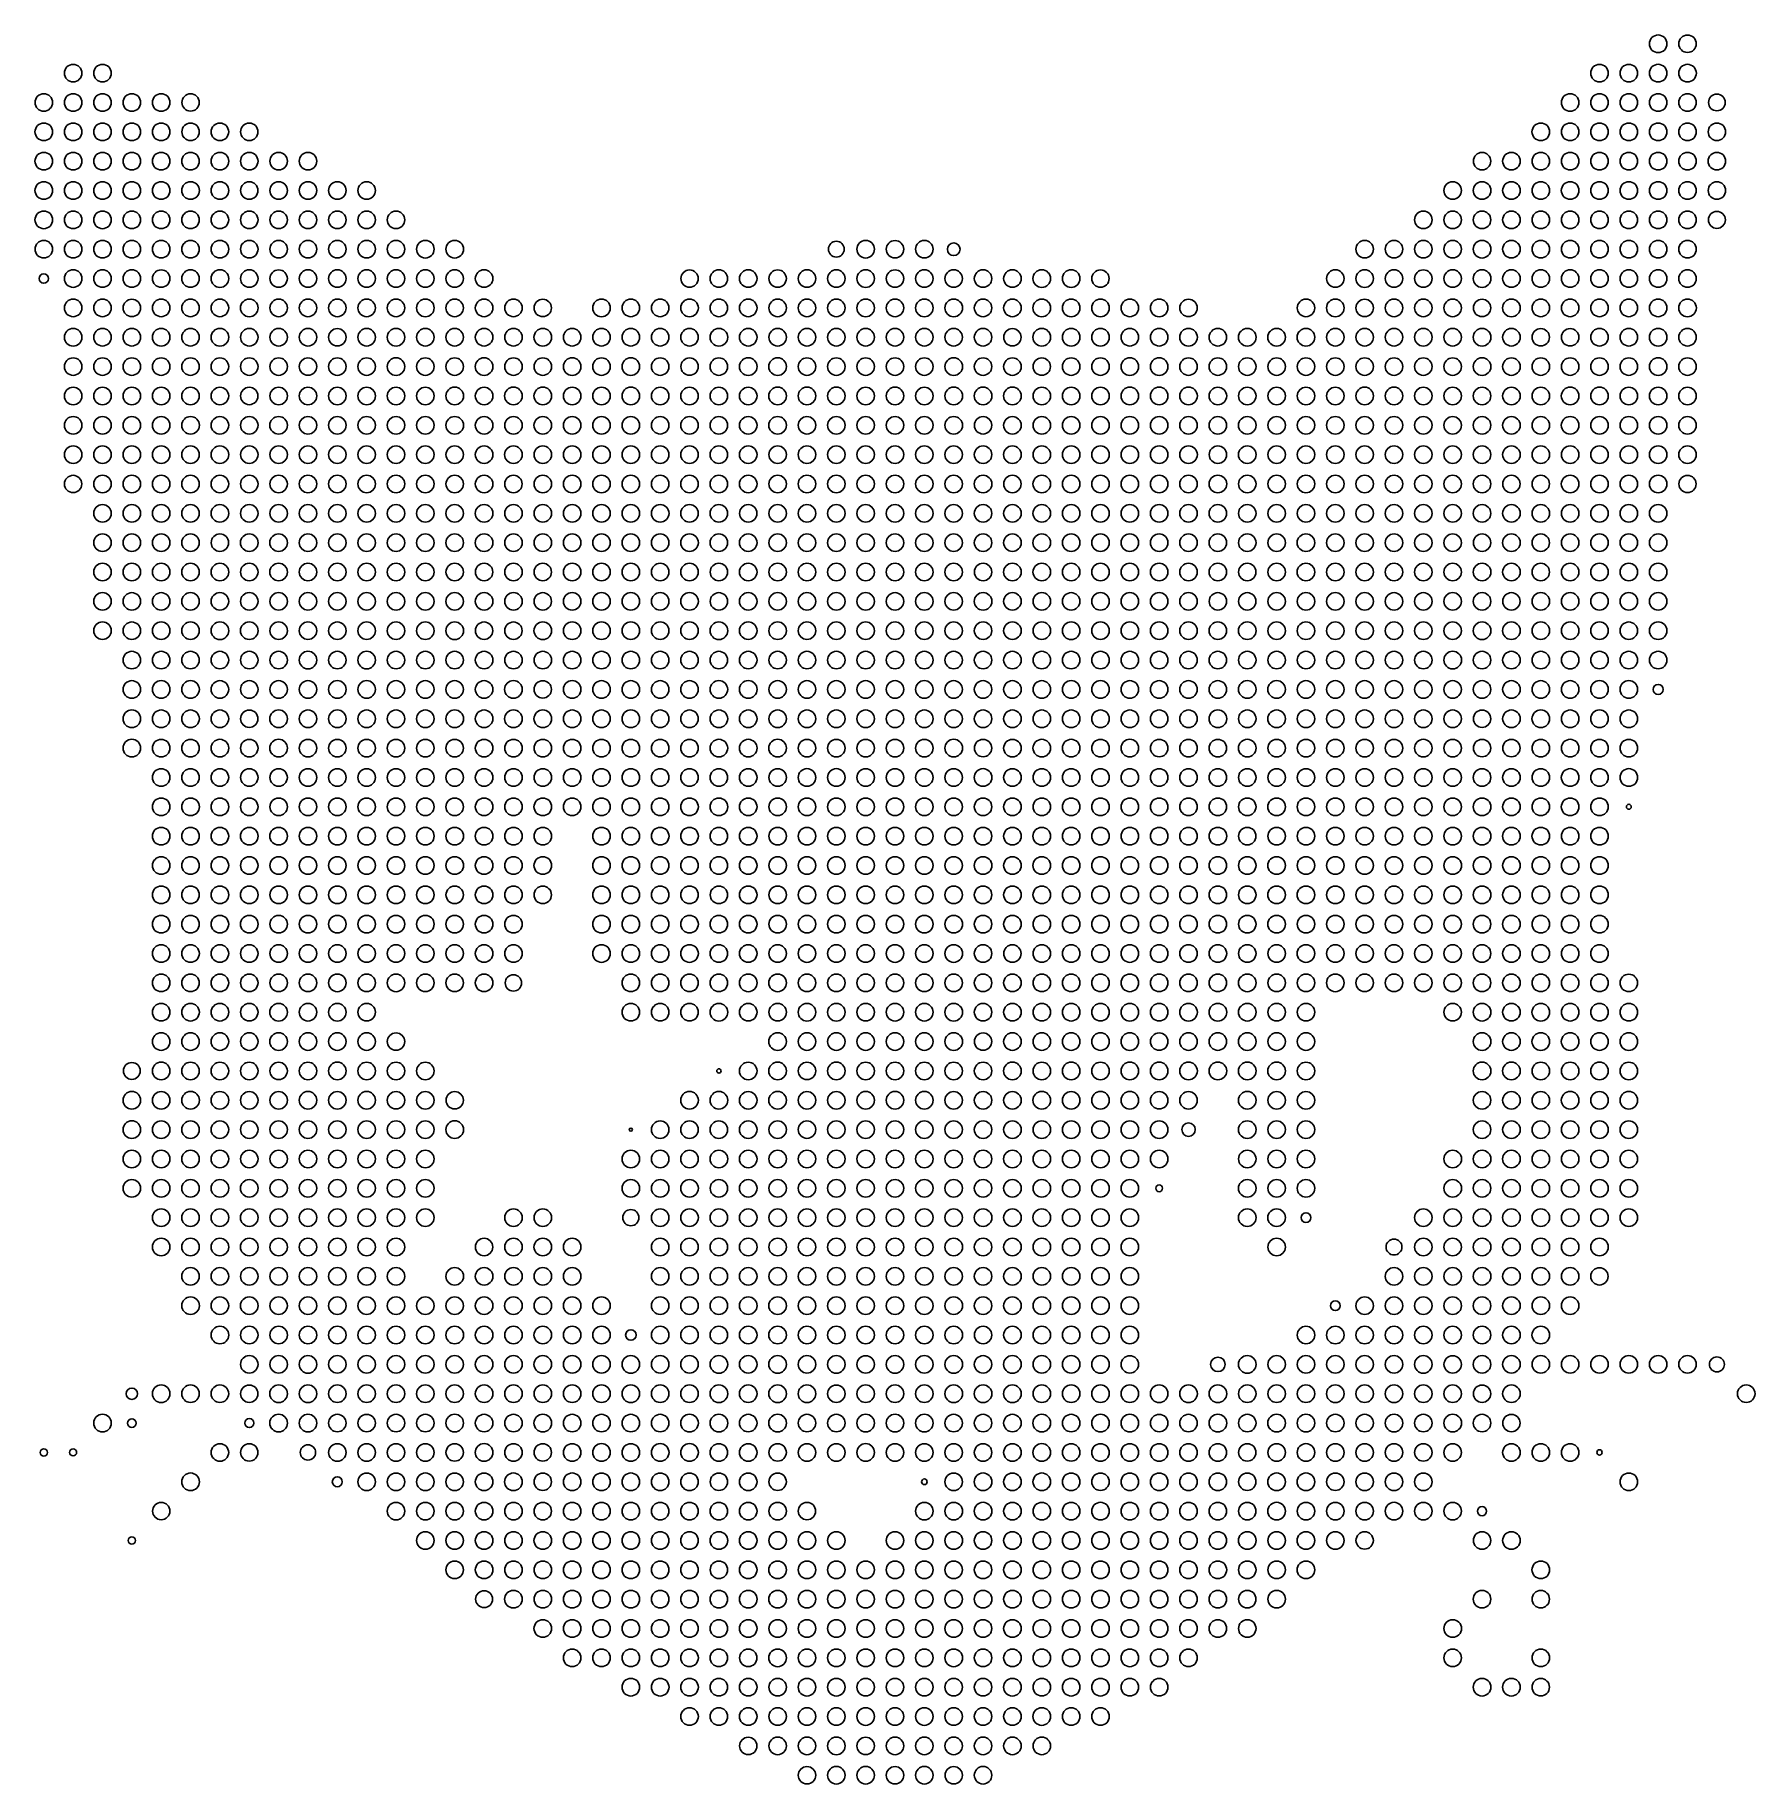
# Model space of a CAD drawing. Header units: centimetres. Extents: x -14.39 to -5.09, y -2.35 to 7.11.
import ezdxf

# ---------------------------------------------------------------- set-up
doc = ezdxf.new("R2010")
doc.units = ezdxf.units.CM
doc.layers.add('Predeterminado', color=7, linetype='Continuous')

msp = doc.modelspace()

# ---------------------------------------------------------------- linework, layer by layer
at = {"layer": 'Predeterminado'}
for centre, radius in [((-5.611, 7.0651), 0.0476), ((-5.4523, 7.0651), 0.0472), ((-14.1825, 6.9064), 0.0472), ((-14.0237, 6.9064), 0.0472), ((-5.9285, 6.9064), 0.0474), ((-5.7698, 6.9064), 0.0474), ((-5.611, 6.9064), 0.0476), ((-5.4523, 6.9064), 0.0476), ((-14.3412, 6.7476), 0.0472), ((-14.1825, 6.7476), 0.0474), ((-14.0237, 6.7476), 0.0475), ((-13.865, 6.7476), 0.0474), ((-13.7063, 6.7476), 0.0474), ((-13.5475, 6.7476), 0.0469), ((-6.0872, 6.7476), 0.0474), ((-5.9285, 6.7476), 0.0474), ((-5.7698, 6.7476), 0.0474), ((-5.611, 6.7476), 0.0474), ((-5.4523, 6.7476), 0.0474), ((-5.2936, 6.7476), 0.045), ((-14.3412, 6.5889), 0.0476), ((-14.1825, 6.5889), 0.0474), ((-14.0237, 6.5889), 0.0474), ((-13.865, 6.5889), 0.0474), ((-13.7063, 6.5889), 0.0475), ((-13.5475, 6.5889), 0.0472), ((-13.3888, 6.5889), 0.0474), ((-13.2301, 6.5889), 0.0472), ((-6.2459, 6.5889), 0.0476), ((-6.0872, 6.5889), 0.0474), ((-5.9285, 6.5889), 0.0474), ((-5.7698, 6.5889), 0.0474), ((-5.611, 6.5889), 0.0474), ((-5.4523, 6.5889), 0.0474), ((-5.2936, 6.5889), 0.0471), ((-14.3412, 6.4302), 0.0476), ((-14.1825, 6.4302), 0.0476), ((-14.0237, 6.4302), 0.0474), ((-13.865, 6.4302), 0.0475), ((-13.7063, 6.4302), 0.0476), ((-13.5475, 6.4302), 0.0474), ((-13.3888, 6.4302), 0.0476), ((-13.2301, 6.4302), 0.0474), ((-13.0713, 6.4302), 0.0474), ((-12.9126, 6.4302), 0.0474), ((-6.5634, 6.4302), 0.0471), ((-6.4047, 6.4302), 0.0474), ((-6.2459, 6.4302), 0.0474), ((-6.0872, 6.4302), 0.0475), ((-5.9285, 6.4302), 0.0476), ((-5.7698, 6.4302), 0.0474), ((-5.611, 6.4302), 0.0474), ((-5.4523, 6.4302), 0.0474), ((-5.2936, 6.4302), 0.0472), ((-14.3412, 6.2714), 0.0476), ((-14.1825, 6.2714), 0.0474), ((-14.0237, 6.2714), 0.0475), ((-13.865, 6.2714), 0.0475), ((-13.7063, 6.2714), 0.0474), ((-13.5475, 6.2714), 0.0476), ((-13.3888, 6.2714), 0.0475), ((-13.2301, 6.2714), 0.0472), ((-13.0713, 6.2714), 0.0474), ((-12.9126, 6.2714), 0.0476), ((-12.7539, 6.2714), 0.0474), ((-12.5951, 6.2714), 0.0472), ((-6.7221, 6.2714), 0.0474), ((-6.5634, 6.2714), 0.0476), ((-6.4047, 6.2714), 0.0474), ((-6.2459, 6.2714), 0.0474), ((-6.0872, 6.2714), 0.0476), ((-5.9285, 6.2714), 0.0474), ((-5.7698, 6.2714), 0.0474), ((-5.611, 6.2714), 0.0474), ((-5.4523, 6.2714), 0.0474), ((-5.2936, 6.2714), 0.0471), ((-14.3412, 6.1127), 0.0476), ((-14.1825, 6.1127), 0.0474), ((-14.0237, 6.1127), 0.0476), ((-13.865, 6.1127), 0.0474), ((-13.7063, 6.1127), 0.0474), ((-13.5475, 6.1127), 0.0474), ((-13.3888, 6.1127), 0.0474), ((-13.2301, 6.1127), 0.0474), ((-13.0713, 6.1127), 0.0474), ((-12.9126, 6.1127), 0.0474), ((-12.7539, 6.1127), 0.0474), ((-12.5951, 6.1127), 0.0474), ((-12.4364, 6.1127), 0.0474), ((-6.8809, 6.1127), 0.0475), ((-6.7221, 6.1127), 0.0474), ((-6.5634, 6.1127), 0.0474), ((-6.4047, 6.1127), 0.0474), ((-6.2459, 6.1127), 0.0474), ((-6.0872, 6.1127), 0.0474), ((-5.9285, 6.1127), 0.0474), ((-5.7698, 6.1127), 0.0474), ((-5.611, 6.1127), 0.0474), ((-5.4523, 6.1127), 0.0474), ((-5.2936, 6.1127), 0.0459), ((-14.3412, 5.954), 0.0474), ((-14.1825, 5.954), 0.0474), ((-14.0237, 5.954), 0.0475), ((-13.865, 5.954), 0.0474), ((-13.7063, 5.954), 0.0474), ((-13.5475, 5.954), 0.0474), ((-13.3888, 5.954), 0.0475), ((-13.2301, 5.954), 0.0474), ((-13.0713, 5.954), 0.0474), ((-12.9126, 5.954), 0.0474), ((-12.7539, 5.954), 0.0474), ((-12.5951, 5.954), 0.0474), ((-12.4364, 5.954), 0.0472), ((-12.2777, 5.954), 0.0476), ((-12.119, 5.954), 0.0476), ((-10.0555, 5.954), 0.0428), ((-9.8967, 5.954), 0.0476), ((-9.738, 5.954), 0.0471), ((-9.5793, 5.954), 0.0474), ((-9.4205, 5.954), 0.0344), ((-7.1983, 5.954), 0.0472), ((-7.0396, 5.954), 0.0474), ((-6.8809, 5.954), 0.0474), ((-6.7221, 5.954), 0.0474), ((-6.5634, 5.954), 0.0476), ((-6.4047, 5.954), 0.0474), ((-6.2459, 5.954), 0.0474), ((-6.0872, 5.954), 0.0474), ((-5.9285, 5.954), 0.0474), ((-5.7698, 5.954), 0.0474), ((-5.611, 5.954), 0.0474), ((-5.4523, 5.954), 0.0474), ((-14.3412, 5.7952), 0.025), ((-14.1825, 5.7952), 0.0475), ((-14.0237, 5.7952), 0.0474), ((-13.865, 5.7952), 0.0474), ((-13.7063, 5.7952), 0.0472), ((-13.5475, 5.7952), 0.0474), ((-13.3888, 5.7952), 0.0476), ((-13.2301, 5.7952), 0.0474), ((-13.0713, 5.7952), 0.0472), ((-12.9126, 5.7952), 0.0474), ((-12.7539, 5.7952), 0.0474), ((-12.5951, 5.7952), 0.0474), ((-12.4364, 5.7952), 0.0474), ((-12.2777, 5.7952), 0.0474), ((-12.119, 5.7952), 0.0474), ((-11.9602, 5.7952), 0.0474), ((-10.8491, 5.7952), 0.0467), ((-10.6904, 5.7952), 0.0474), ((-10.5317, 5.7952), 0.0474), ((-10.3729, 5.7952), 0.0472), ((-10.2142, 5.7952), 0.0474), ((-10.0555, 5.7952), 0.0474), ((-9.8967, 5.7952), 0.0476), ((-9.738, 5.7952), 0.0472), ((-9.5793, 5.7952), 0.0474), ((-9.4205, 5.7952), 0.0474), ((-9.2618, 5.7952), 0.0474), ((-9.1031, 5.7952), 0.0474), ((-8.9444, 5.7952), 0.0476), ((-8.7856, 5.7952), 0.0476), ((-8.6269, 5.7952), 0.0469), ((-7.3571, 5.7952), 0.0474), ((-7.1983, 5.7952), 0.0476), ((-7.0396, 5.7952), 0.0474), ((-6.8809, 5.7952), 0.0472), ((-6.7221, 5.7952), 0.0474), ((-6.5634, 5.7952), 0.0476), ((-6.4047, 5.7952), 0.0474), ((-6.2459, 5.7952), 0.0474), ((-6.0872, 5.7952), 0.0474), ((-5.9285, 5.7952), 0.0474), ((-5.7698, 5.7952), 0.0474), ((-5.611, 5.7952), 0.0474), ((-5.4523, 5.7952), 0.0474), ((-14.1825, 5.6365), 0.0474), ((-14.0237, 5.6365), 0.0474), ((-13.865, 5.6365), 0.0472), ((-13.7063, 5.6365), 0.0474), ((-13.5475, 5.6365), 0.0474), ((-13.3888, 5.6365), 0.0474), ((-13.2301, 5.6365), 0.0475), ((-13.0713, 5.6365), 0.0474), ((-12.9126, 5.6365), 0.0474), ((-12.7539, 5.6365), 0.0474), ((-12.5951, 5.6365), 0.0474), ((-12.4364, 5.6365), 0.0474), ((-12.2777, 5.6365), 0.0476), ((-12.119, 5.6365), 0.0474), ((-11.9602, 5.6365), 0.0474), ((-11.8015, 5.6365), 0.0474), ((-11.6428, 5.6365), 0.0472), ((-11.3253, 5.6365), 0.0476), ((-11.1666, 5.6365), 0.0474), ((-11.0078, 5.6365), 0.0474), ((-10.8491, 5.6365), 0.0475), ((-10.6904, 5.6365), 0.0474), ((-10.5317, 5.6365), 0.0474), ((-10.3729, 5.6365), 0.0474), ((-10.2142, 5.6365), 0.0474), ((-10.0555, 5.6365), 0.0474), ((-9.8967, 5.6365), 0.0476), ((-9.738, 5.6365), 0.0474), ((-9.5793, 5.6365), 0.0476), ((-9.4205, 5.6365), 0.0475), ((-9.2618, 5.6365), 0.0474), ((-9.1031, 5.6365), 0.0474), ((-8.9444, 5.6365), 0.0476), ((-8.7856, 5.6365), 0.0476), ((-8.6269, 5.6365), 0.0476), ((-8.4682, 5.6365), 0.0474), ((-8.3094, 5.6365), 0.0475), ((-8.1507, 5.6365), 0.0472), ((-7.5158, 5.6365), 0.0474), ((-7.3571, 5.6365), 0.0476), ((-7.1983, 5.6365), 0.0472), ((-7.0396, 5.6365), 0.0474), ((-6.8809, 5.6365), 0.0474), ((-6.7221, 5.6365), 0.0474), ((-6.5634, 5.6365), 0.0472), ((-6.4047, 5.6365), 0.0476), ((-6.2459, 5.6365), 0.0474), ((-6.0872, 5.6365), 0.0474), ((-5.9285, 5.6365), 0.0474), ((-5.7698, 5.6365), 0.0474), ((-5.611, 5.6365), 0.0474), ((-5.4523, 5.6365), 0.0476), ((-14.1825, 5.4778), 0.0475), ((-14.0237, 5.4778), 0.0474), ((-13.865, 5.4778), 0.0474), ((-13.7063, 5.4778), 0.0476), ((-13.5475, 5.4778), 0.0474), ((-13.3888, 5.4778), 0.0476), ((-13.2301, 5.4778), 0.0474), ((-13.0713, 5.4778), 0.0474), ((-12.9126, 5.4778), 0.0474), ((-12.7539, 5.4778), 0.0472), ((-12.5951, 5.4778), 0.0474), ((-12.4364, 5.4778), 0.0476), ((-12.2777, 5.4778), 0.0474), ((-12.119, 5.4778), 0.0474), ((-11.9602, 5.4778), 0.0474), ((-11.8015, 5.4778), 0.0474), ((-11.6428, 5.4778), 0.0476), ((-11.484, 5.4778), 0.0474), ((-11.3253, 5.4778), 0.0474), ((-11.1666, 5.4778), 0.0474), ((-11.0078, 5.4778), 0.0474), ((-10.8491, 5.4778), 0.0474), ((-10.6904, 5.4778), 0.0476), ((-10.5317, 5.4778), 0.0474), ((-10.3729, 5.4778), 0.0474), ((-10.2142, 5.4778), 0.0474), ((-10.0555, 5.4778), 0.0474), ((-9.8967, 5.4778), 0.0474), ((-9.738, 5.4778), 0.0474), ((-9.5793, 5.4778), 0.0474), ((-9.4205, 5.4778), 0.0474), ((-9.2618, 5.4778), 0.0474), ((-9.1031, 5.4778), 0.0472), ((-8.9444, 5.4778), 0.0476), ((-8.7856, 5.4778), 0.0476), ((-8.6269, 5.4778), 0.0476), ((-8.4682, 5.4778), 0.0474), ((-8.3094, 5.4778), 0.0474), ((-8.1507, 5.4778), 0.0476), ((-7.992, 5.4778), 0.0474), ((-7.8332, 5.4778), 0.0476), ((-7.6745, 5.4778), 0.0476), ((-7.5158, 5.4778), 0.0476), ((-7.3571, 5.4778), 0.0474), ((-7.1983, 5.4778), 0.0474), ((-7.0396, 5.4778), 0.0474), ((-6.8809, 5.4778), 0.0476), ((-6.7221, 5.4778), 0.0474), ((-6.5634, 5.4778), 0.0476), ((-6.4047, 5.4778), 0.0474), ((-6.2459, 5.4778), 0.0472), ((-6.0872, 5.4778), 0.0472), ((-5.9285, 5.4778), 0.0474), ((-5.7698, 5.4778), 0.0474), ((-5.611, 5.4778), 0.0476), ((-5.4523, 5.4778), 0.0474), ((-14.1825, 5.3191), 0.0474), ((-14.0237, 5.3191), 0.0474), ((-13.865, 5.3191), 0.0474), ((-13.7063, 5.3191), 0.0474), ((-13.5475, 5.3191), 0.0474), ((-13.3888, 5.3191), 0.0474), ((-13.2301, 5.3191), 0.0474), ((-13.0713, 5.3191), 0.0474), ((-12.9126, 5.3191), 0.0472), ((-12.7539, 5.3191), 0.0474), ((-12.5951, 5.3191), 0.0474), ((-12.4364, 5.3191), 0.0476), ((-12.2777, 5.3191), 0.0474), ((-12.119, 5.3191), 0.0474), ((-11.9602, 5.3191), 0.0475), ((-11.8015, 5.3191), 0.0474), ((-11.6428, 5.3191), 0.0474), ((-11.484, 5.3191), 0.0476), ((-11.3253, 5.3191), 0.0474), ((-11.1666, 5.3191), 0.0476), ((-11.0078, 5.3191), 0.0474), ((-10.8491, 5.3191), 0.0472), ((-10.6904, 5.3191), 0.0474), ((-10.5317, 5.3191), 0.0476), ((-10.3729, 5.3191), 0.0476), ((-10.2142, 5.3191), 0.0474), ((-10.0555, 5.3191), 0.0474), ((-9.8967, 5.3191), 0.0474), ((-9.738, 5.3191), 0.0474), ((-9.5793, 5.3191), 0.0474), ((-9.4205, 5.3191), 0.0476), ((-9.2618, 5.3191), 0.0474), ((-9.1031, 5.3191), 0.0474), ((-8.9444, 5.3191), 0.0472), ((-8.7856, 5.3191), 0.0474), ((-8.6269, 5.3191), 0.0474), ((-8.4682, 5.3191), 0.0476), ((-8.3094, 5.3191), 0.0476), ((-8.1507, 5.3191), 0.0474), ((-7.992, 5.3191), 0.0474), ((-7.8332, 5.3191), 0.0474), ((-7.6745, 5.3191), 0.0474), ((-7.5158, 5.3191), 0.0474), ((-7.3571, 5.3191), 0.0474), ((-7.1983, 5.3191), 0.0474), ((-7.0396, 5.3191), 0.0474), ((-6.8809, 5.3191), 0.0474), ((-6.7221, 5.3191), 0.0474), ((-6.5634, 5.3191), 0.0476), ((-6.4047, 5.3191), 0.0474), ((-6.2459, 5.3191), 0.0474), ((-6.0872, 5.3191), 0.0474), ((-5.9285, 5.3191), 0.0474), ((-5.7698, 5.3191), 0.0474), ((-5.611, 5.3191), 0.0476), ((-5.4523, 5.3191), 0.0474), ((-14.1825, 5.1603), 0.0474), ((-14.0237, 5.1603), 0.0474), ((-13.865, 5.1603), 0.0474), ((-13.7063, 5.1603), 0.0474), ((-13.5475, 5.1603), 0.0474), ((-13.3888, 5.1603), 0.0474), ((-13.2301, 5.1603), 0.0472), ((-13.0713, 5.1603), 0.0474), ((-12.9126, 5.1603), 0.0474), ((-12.7539, 5.1603), 0.0474), ((-12.5951, 5.1603), 0.0475), ((-12.4364, 5.1603), 0.0474), ((-12.2777, 5.1603), 0.0474), ((-12.119, 5.1603), 0.0476), ((-11.9602, 5.1603), 0.0474), ((-11.8015, 5.1603), 0.0476), ((-11.6428, 5.1603), 0.0476), ((-11.484, 5.1603), 0.0474), ((-11.3253, 5.1603), 0.0474), ((-11.1666, 5.1603), 0.0476), ((-11.0078, 5.1603), 0.0474), ((-10.8491, 5.1603), 0.0474), ((-10.6904, 5.1603), 0.0474), ((-10.5317, 5.1603), 0.0474), ((-10.3729, 5.1603), 0.0476), ((-10.2142, 5.1603), 0.0476), ((-10.0555, 5.1603), 0.0476), ((-9.8967, 5.1603), 0.0474), ((-9.738, 5.1603), 0.0476), ((-9.5793, 5.1603), 0.0474), ((-9.4205, 5.1603), 0.0476), ((-9.2618, 5.1603), 0.0476), ((-9.1031, 5.1603), 0.0476), ((-8.9444, 5.1603), 0.0474), ((-8.7856, 5.1603), 0.0474), ((-8.6269, 5.1603), 0.0474), ((-8.4682, 5.1603), 0.0476), ((-8.3094, 5.1603), 0.0476), ((-8.1507, 5.1603), 0.0476), ((-7.992, 5.1603), 0.0475), ((-7.8332, 5.1603), 0.0474), ((-7.6745, 5.1603), 0.0474), ((-7.5158, 5.1603), 0.0474), ((-7.3571, 5.1603), 0.0474), ((-7.1983, 5.1603), 0.0476), ((-7.0396, 5.1603), 0.0476), ((-6.8809, 5.1603), 0.0474), ((-6.7221, 5.1603), 0.0474), ((-6.5634, 5.1603), 0.0474), ((-6.4047, 5.1603), 0.0474), ((-6.2459, 5.1603), 0.0474), ((-6.0872, 5.1603), 0.0476), ((-5.9285, 5.1603), 0.0476), ((-5.7698, 5.1603), 0.0474), ((-5.611, 5.1603), 0.0474), ((-5.4523, 5.1603), 0.0474), ((-14.1825, 5.0016), 0.0476), ((-14.0237, 5.0016), 0.0474), ((-13.865, 5.0016), 0.0474), ((-13.7063, 5.0016), 0.0475), ((-13.5475, 5.0016), 0.0476), ((-13.3888, 5.0016), 0.0474), ((-13.2301, 5.0016), 0.0474), ((-13.0713, 5.0016), 0.0476), ((-12.9126, 5.0016), 0.0474), ((-12.7539, 5.0016), 0.0474), ((-12.5951, 5.0016), 0.0476), ((-12.4364, 5.0016), 0.0474), ((-12.2777, 5.0016), 0.0474), ((-12.119, 5.0016), 0.0476), ((-11.9602, 5.0016), 0.0474), ((-11.8015, 5.0016), 0.0474), ((-11.6428, 5.0016), 0.0475), ((-11.484, 5.0016), 0.0474), ((-11.3253, 5.0016), 0.0474), ((-11.1666, 5.0016), 0.0474), ((-11.0078, 5.0016), 0.0472), ((-10.8491, 5.0016), 0.0474), ((-10.6904, 5.0016), 0.0474), ((-10.5317, 5.0016), 0.0474), ((-10.3729, 5.0016), 0.0476), ((-10.2142, 5.0016), 0.0472), ((-10.0555, 5.0016), 0.0474), ((-9.8967, 5.0016), 0.0474), ((-9.738, 5.0016), 0.0475), ((-9.5793, 5.0016), 0.0474), ((-9.4205, 5.0016), 0.0476), ((-9.2618, 5.0016), 0.0472), ((-9.1031, 5.0016), 0.0474), ((-8.9444, 5.0016), 0.0474), ((-8.7856, 5.0016), 0.0475), ((-8.6269, 5.0016), 0.0474), ((-8.4682, 5.0016), 0.0476), ((-8.3094, 5.0016), 0.0474), ((-8.1507, 5.0016), 0.0474), ((-7.992, 5.0016), 0.0474), ((-7.8332, 5.0016), 0.0475), ((-7.6745, 5.0016), 0.0474), ((-7.5158, 5.0016), 0.0474), ((-7.3571, 5.0016), 0.0476), ((-7.1983, 5.0016), 0.0474), ((-7.0396, 5.0016), 0.0476), ((-6.8809, 5.0016), 0.0475), ((-6.7221, 5.0016), 0.0474), ((-6.5634, 5.0016), 0.0474), ((-6.4047, 5.0016), 0.0474), ((-6.2459, 5.0016), 0.0474), ((-6.0872, 5.0016), 0.0476), ((-5.9285, 5.0016), 0.0474), ((-5.7698, 5.0016), 0.0476), ((-5.611, 5.0016), 0.0474), ((-5.4523, 5.0016), 0.0474), ((-14.1825, 4.8429), 0.0476), ((-14.0237, 4.8429), 0.0474), ((-13.865, 4.8429), 0.0474), ((-13.7063, 4.8429), 0.0476), ((-13.5475, 4.8429), 0.0474), ((-13.3888, 4.8429), 0.0475), ((-13.2301, 4.8429), 0.0473), ((-13.0713, 4.8429), 0.0474), ((-12.9126, 4.8429), 0.0476), ((-12.7539, 4.8429), 0.0476), ((-12.5951, 4.8429), 0.0474), ((-12.4364, 4.8429), 0.0474), ((-12.2777, 4.8429), 0.0474), ((-12.119, 4.8429), 0.0472), ((-11.9602, 4.8429), 0.0474), ((-11.8015, 4.8429), 0.0476), ((-11.6428, 4.8429), 0.0474), ((-11.484, 4.8429), 0.0474), ((-11.3253, 4.8429), 0.0474), ((-11.1666, 4.8429), 0.0474), ((-11.0078, 4.8429), 0.0474), ((-10.8491, 4.8429), 0.0474), ((-10.6904, 4.8429), 0.0474), ((-10.5317, 4.8429), 0.0474), ((-10.3729, 4.8429), 0.0474), ((-10.2142, 4.8429), 0.0476), ((-10.0555, 4.8429), 0.0474), ((-9.8967, 4.8429), 0.0474), ((-9.738, 4.8429), 0.0474), ((-9.5793, 4.8429), 0.0476), ((-9.4205, 4.8429), 0.0474), ((-9.2618, 4.8429), 0.0474), ((-9.1031, 4.8429), 0.0476), ((-8.9444, 4.8429), 0.0474), ((-8.7856, 4.8429), 0.0474), ((-8.6269, 4.8429), 0.0474), ((-8.4682, 4.8429), 0.0474), ((-8.3094, 4.8429), 0.0476), ((-8.1507, 4.8429), 0.0476), ((-7.992, 4.8429), 0.0472), ((-7.8332, 4.8429), 0.0475), ((-7.6745, 4.8429), 0.0474), ((-7.5158, 4.8429), 0.0474), ((-7.3571, 4.8429), 0.0476), ((-7.1983, 4.8429), 0.0472), ((-7.0396, 4.8429), 0.0474), ((-6.8809, 4.8429), 0.0474), ((-6.7221, 4.8429), 0.0474), ((-6.5634, 4.8429), 0.0474), ((-6.4047, 4.8429), 0.0474), ((-6.2459, 4.8429), 0.0473), ((-6.0872, 4.8429), 0.0474), ((-5.9285, 4.8429), 0.0476), ((-5.7698, 4.8429), 0.0474), ((-5.611, 4.8429), 0.0476), ((-5.4523, 4.8429), 0.0474), ((-14.1825, 4.6841), 0.0469), ((-14.0237, 4.6841), 0.0474), ((-13.865, 4.6841), 0.0475), ((-13.7063, 4.6841), 0.0474), ((-13.5475, 4.6841), 0.0474), ((-13.3888, 4.6841), 0.0474), ((-13.2301, 4.6841), 0.0474), ((-13.0713, 4.6841), 0.0472), ((-12.9126, 4.6841), 0.0476), ((-12.7539, 4.6841), 0.0474), ((-12.5951, 4.6841), 0.0474), ((-12.4364, 4.6841), 0.0474), ((-12.2777, 4.6841), 0.0474), ((-12.119, 4.6841), 0.0472), ((-11.9602, 4.6841), 0.0474), ((-11.8015, 4.6841), 0.0472), ((-11.6428, 4.6841), 0.0474), ((-11.484, 4.6841), 0.0474), ((-11.3253, 4.6841), 0.0474), ((-11.1666, 4.6841), 0.0476), ((-11.0078, 4.6841), 0.0474), ((-10.8491, 4.6841), 0.0474), ((-10.6904, 4.6841), 0.0474), ((-10.5317, 4.6841), 0.0474), ((-10.3729, 4.6841), 0.0474), ((-10.2142, 4.6841), 0.0476), ((-10.0555, 4.6841), 0.0472), ((-9.8967, 4.6841), 0.0474), ((-9.738, 4.6841), 0.0475), ((-9.5793, 4.6841), 0.0474), ((-9.4205, 4.6841), 0.0474), ((-9.2618, 4.6841), 0.0475), ((-9.1031, 4.6841), 0.0472), ((-8.9444, 4.6841), 0.0475), ((-8.7856, 4.6841), 0.0474), ((-8.6269, 4.6841), 0.0474), ((-8.4682, 4.6841), 0.0474), ((-8.3094, 4.6841), 0.0474), ((-8.1507, 4.6841), 0.0472), ((-7.992, 4.6841), 0.0476), ((-7.8332, 4.6841), 0.0474), ((-7.6745, 4.6841), 0.0474), ((-7.5158, 4.6841), 0.0474), ((-7.3571, 4.6841), 0.0474), ((-7.1983, 4.6841), 0.0472), ((-7.0396, 4.6841), 0.0476), ((-6.8809, 4.6841), 0.0474), ((-6.7221, 4.6841), 0.0474), ((-6.5634, 4.6841), 0.0474), ((-6.4047, 4.6841), 0.0472), ((-6.2459, 4.6841), 0.0472), ((-6.0872, 4.6841), 0.0476), ((-5.9285, 4.6841), 0.0474), ((-5.7698, 4.6841), 0.0474), ((-5.611, 4.6841), 0.0476), ((-5.4523, 4.6841), 0.0465), ((-14.0237, 4.5254), 0.0474), ((-13.865, 4.5254), 0.0474), ((-13.7063, 4.5254), 0.0474), ((-13.5475, 4.5254), 0.0474), ((-13.3888, 4.5254), 0.0475), ((-13.2301, 4.5254), 0.0474), ((-13.0713, 4.5254), 0.0474), ((-12.9126, 4.5254), 0.0474), ((-12.7539, 4.5254), 0.0474), ((-12.5951, 4.5254), 0.0475), ((-12.4364, 4.5254), 0.0474), ((-12.2777, 4.5254), 0.0474), ((-12.119, 4.5254), 0.0474), ((-11.9602, 4.5254), 0.0476), ((-11.8015, 4.5254), 0.0474), ((-11.6428, 4.5254), 0.0474), ((-11.484, 4.5254), 0.0474), ((-11.3253, 4.5254), 0.0474), ((-11.1666, 4.5254), 0.0474), ((-11.0078, 4.5254), 0.0476), ((-10.8491, 4.5254), 0.0474), ((-10.6904, 4.5254), 0.0474), ((-10.5317, 4.5254), 0.0472), ((-10.3729, 4.5254), 0.0474), ((-10.2142, 4.5254), 0.0474), ((-10.0555, 4.5254), 0.0474), ((-9.8967, 4.5254), 0.0474), ((-9.738, 4.5254), 0.0474), ((-9.5793, 4.5254), 0.0474), ((-9.4205, 4.5254), 0.0474), ((-9.2618, 4.5254), 0.0474), ((-9.1031, 4.5254), 0.0474), ((-8.9444, 4.5254), 0.0475), ((-8.7856, 4.5254), 0.0474), ((-8.6269, 4.5254), 0.0474), ((-8.4682, 4.5254), 0.0474), ((-8.3094, 4.5254), 0.0474), ((-8.1507, 4.5254), 0.0474), ((-7.992, 4.5254), 0.0474), ((-7.8332, 4.5254), 0.0474), ((-7.6745, 4.5254), 0.0474), ((-7.5158, 4.5254), 0.0474), ((-7.3571, 4.5254), 0.0474), ((-7.1983, 4.5254), 0.0474), ((-7.0396, 4.5254), 0.0472), ((-6.8809, 4.5254), 0.0474), ((-6.7221, 4.5254), 0.0474), ((-6.5634, 4.5254), 0.0474), ((-6.4047, 4.5254), 0.0474), ((-6.2459, 4.5254), 0.0474), ((-6.0872, 4.5254), 0.0474), ((-5.9285, 4.5254), 0.0474), ((-5.7698, 4.5254), 0.0474), ((-5.611, 4.5254), 0.0474), ((-14.0237, 4.3667), 0.0474), ((-13.865, 4.3667), 0.0474), ((-13.7063, 4.3667), 0.0474), ((-13.5475, 4.3667), 0.0474), ((-13.3888, 4.3667), 0.0473), ((-13.2301, 4.3667), 0.0476), ((-13.0713, 4.3667), 0.0476), ((-12.9126, 4.3667), 0.0476), ((-12.7539, 4.3667), 0.0474), ((-12.5951, 4.3667), 0.0474), ((-12.4364, 4.3667), 0.0474), ((-12.2777, 4.3667), 0.0474), ((-12.119, 4.3667), 0.0475), ((-11.9602, 4.3667), 0.0476), ((-11.8015, 4.3667), 0.0474), ((-11.6428, 4.3667), 0.0474), ((-11.484, 4.3667), 0.0474), ((-11.3253, 4.3667), 0.0476), ((-11.1666, 4.3667), 0.0474), ((-11.0078, 4.3667), 0.0475), ((-10.8491, 4.3667), 0.0476), ((-10.6904, 4.3667), 0.0474), ((-10.5317, 4.3667), 0.0474), ((-10.3729, 4.3667), 0.0474), ((-10.2142, 4.3667), 0.0474), ((-10.0555, 4.3667), 0.0474), ((-9.8967, 4.3667), 0.0476), ((-9.738, 4.3667), 0.0476), ((-9.5793, 4.3667), 0.0474), ((-9.4205, 4.3667), 0.0474), ((-9.2618, 4.3667), 0.0474), ((-9.1031, 4.3667), 0.0474), ((-8.9444, 4.3667), 0.0476), ((-8.7856, 4.3667), 0.0474), ((-8.6269, 4.3667), 0.0474), ((-8.4682, 4.3667), 0.0474), ((-8.3094, 4.3667), 0.0474), ((-8.1507, 4.3667), 0.0474), ((-7.992, 4.3667), 0.0474), ((-7.8332, 4.3667), 0.0474), ((-7.6745, 4.3667), 0.0474), ((-7.5158, 4.3667), 0.0476), ((-7.3571, 4.3667), 0.0474), ((-7.1983, 4.3667), 0.0474), ((-7.0396, 4.3667), 0.0474), ((-6.8809, 4.3667), 0.0474), ((-6.7221, 4.3667), 0.0474), ((-6.5634, 4.3667), 0.0472), ((-6.4047, 4.3667), 0.0476), ((-6.2459, 4.3667), 0.0472), ((-6.0872, 4.3667), 0.0474), ((-5.9285, 4.3667), 0.0474), ((-5.7698, 4.3667), 0.0474), ((-5.611, 4.3667), 0.0472), ((-14.0237, 4.2079), 0.0474), ((-13.865, 4.2079), 0.0474), ((-13.7063, 4.2079), 0.0472), ((-13.5475, 4.2079), 0.0474), ((-13.3888, 4.2079), 0.0476), ((-13.2301, 4.2079), 0.0474), ((-13.0713, 4.2079), 0.0476), ((-12.9126, 4.2079), 0.0472), ((-12.7539, 4.2079), 0.0474), ((-12.5951, 4.2079), 0.0474), ((-12.4364, 4.2079), 0.0474), ((-12.2777, 4.2079), 0.0474), ((-12.119, 4.2079), 0.0472), ((-11.9602, 4.2079), 0.0473), ((-11.8015, 4.2079), 0.0474), ((-11.6428, 4.2079), 0.0472), ((-11.484, 4.2079), 0.0474), ((-11.3253, 4.2079), 0.0475), ((-11.1666, 4.2079), 0.0476), ((-11.0078, 4.2079), 0.0474), ((-10.8491, 4.2079), 0.0474), ((-10.6904, 4.2079), 0.0472), ((-10.5317, 4.2079), 0.0474), ((-10.3729, 4.2079), 0.0475), ((-10.2142, 4.2079), 0.0476), ((-10.0555, 4.2079), 0.0474), ((-9.8967, 4.2079), 0.0472), ((-9.738, 4.2079), 0.0472), ((-9.5793, 4.2079), 0.0474), ((-9.4205, 4.2079), 0.0474), ((-9.2618, 4.2079), 0.0472), ((-9.1031, 4.2079), 0.0476), ((-8.9444, 4.2079), 0.0475), ((-8.7856, 4.2079), 0.0472), ((-8.6269, 4.2079), 0.0474), ((-8.4682, 4.2079), 0.0474), ((-8.3094, 4.2079), 0.0475), ((-8.1507, 4.2079), 0.0474), ((-7.992, 4.2079), 0.0474), ((-7.8332, 4.2079), 0.0472), ((-7.6745, 4.2079), 0.0474), ((-7.5158, 4.2079), 0.0476), ((-7.3571, 4.2079), 0.0475), ((-7.1983, 4.2079), 0.0474), ((-7.0396, 4.2079), 0.0474), ((-6.8809, 4.2079), 0.0472), ((-6.7221, 4.2079), 0.0474), ((-6.5634, 4.2079), 0.0476), ((-6.4047, 4.2079), 0.0474), ((-6.2459, 4.2079), 0.0472), ((-6.0872, 4.2079), 0.0472), ((-5.9285, 4.2079), 0.0474), ((-5.7698, 4.2079), 0.0474), ((-5.611, 4.2079), 0.0474), ((-14.0237, 4.0492), 0.0474), ((-13.865, 4.0492), 0.0472), ((-13.7063, 4.0492), 0.0472), ((-13.5475, 4.0492), 0.0474), ((-13.3888, 4.0492), 0.0474), ((-13.2301, 4.0492), 0.0474), ((-13.0713, 4.0492), 0.0474), ((-12.9126, 4.0492), 0.0473), ((-12.7539, 4.0492), 0.0474), ((-12.5951, 4.0492), 0.0474), ((-12.4364, 4.0492), 0.0474), ((-12.2777, 4.0492), 0.0474), ((-12.119, 4.0492), 0.0474), ((-11.9602, 4.0492), 0.0474), ((-11.8015, 4.0492), 0.0474), ((-11.6428, 4.0492), 0.0472), ((-11.484, 4.0492), 0.0474), ((-11.3253, 4.0492), 0.0474), ((-11.1666, 4.0492), 0.0475), ((-11.0078, 4.0492), 0.0474), ((-10.8491, 4.0492), 0.0476), ((-10.6904, 4.0492), 0.0472), ((-10.5317, 4.0492), 0.0474), ((-10.3729, 4.0492), 0.0474), ((-10.2142, 4.0492), 0.0475), ((-10.0555, 4.0492), 0.0474), ((-9.8967, 4.0492), 0.0474), ((-9.738, 4.0492), 0.0472), ((-9.5793, 4.0492), 0.0476), ((-9.4205, 4.0492), 0.0474), ((-9.2618, 4.0492), 0.0476), ((-9.1031, 4.0492), 0.0474), ((-8.9444, 4.0492), 0.0474), ((-8.7856, 4.0492), 0.0472), ((-8.6269, 4.0492), 0.0476), ((-8.4682, 4.0492), 0.0474), ((-8.3094, 4.0492), 0.0475), ((-8.1507, 4.0492), 0.0474), ((-7.992, 4.0492), 0.0472), ((-7.8332, 4.0492), 0.0472), ((-7.6745, 4.0492), 0.0474), ((-7.5158, 4.0492), 0.0474), ((-7.3571, 4.0492), 0.0474), ((-7.1983, 4.0492), 0.0474), ((-7.0396, 4.0492), 0.0472), ((-6.8809, 4.0492), 0.0472), ((-6.7221, 4.0492), 0.0474), ((-6.5634, 4.0492), 0.0474), ((-6.4047, 4.0492), 0.0472), ((-6.2459, 4.0492), 0.0474), ((-6.0872, 4.0492), 0.0474), ((-5.9285, 4.0492), 0.0474), ((-5.7698, 4.0492), 0.0474), ((-5.611, 4.0492), 0.0474), ((-14.0237, 3.8905), 0.0474), ((-13.865, 3.8905), 0.0472), ((-13.7063, 3.8905), 0.0474), ((-13.5475, 3.8905), 0.0474), ((-13.3888, 3.8905), 0.0476), ((-13.2301, 3.8905), 0.0475), ((-13.0713, 3.8905), 0.0474), ((-12.9126, 3.8905), 0.0473), ((-12.7539, 3.8905), 0.0472), ((-12.5951, 3.8905), 0.0474), ((-12.4364, 3.8905), 0.0474), ((-12.2777, 3.8905), 0.0475), ((-12.119, 3.8905), 0.0476), ((-11.9602, 3.8905), 0.0472), ((-11.8015, 3.8905), 0.0472), ((-11.6428, 3.8905), 0.0476), ((-11.484, 3.8905), 0.0475), ((-11.3253, 3.8905), 0.0475), ((-11.1666, 3.8905), 0.0474), ((-11.0078, 3.8905), 0.0474), ((-10.8491, 3.8905), 0.0474), ((-10.6904, 3.8905), 0.0476), ((-10.5317, 3.8905), 0.0474), ((-10.3729, 3.8905), 0.0475), ((-10.2142, 3.8905), 0.0474), ((-10.0555, 3.8905), 0.0474), ((-9.8967, 3.8905), 0.0474), ((-9.738, 3.8905), 0.0475), ((-9.5793, 3.8905), 0.0474), ((-9.4205, 3.8905), 0.0474), ((-9.2618, 3.8905), 0.0474), ((-9.1031, 3.8905), 0.0474), ((-8.9444, 3.8905), 0.0474), ((-8.7856, 3.8905), 0.0476), ((-8.6269, 3.8905), 0.0474), ((-8.4682, 3.8905), 0.0474), ((-8.3094, 3.8905), 0.0474), ((-8.1507, 3.8905), 0.0474), ((-7.992, 3.8905), 0.0474), ((-7.8332, 3.8905), 0.0475), ((-7.6745, 3.8905), 0.0474), ((-7.5158, 3.8905), 0.0475), ((-7.3571, 3.8905), 0.0475), ((-7.1983, 3.8905), 0.0474), ((-7.0396, 3.8905), 0.0474), ((-6.8809, 3.8905), 0.0475), ((-6.7221, 3.8905), 0.0474), ((-6.5634, 3.8905), 0.0476), ((-6.4047, 3.8905), 0.0475), ((-6.2459, 3.8905), 0.0474), ((-6.0872, 3.8905), 0.0474), ((-5.9285, 3.8905), 0.0474), ((-5.7698, 3.8905), 0.0472), ((-5.611, 3.8905), 0.0475), ((-13.865, 3.7317), 0.0474), ((-13.7063, 3.7317), 0.0474), ((-13.5475, 3.7317), 0.0474), ((-13.3888, 3.7317), 0.0474), ((-13.2301, 3.7317), 0.0474), ((-13.0713, 3.7317), 0.0474), ((-12.9126, 3.7317), 0.0475), ((-12.7539, 3.7317), 0.0474), ((-12.5951, 3.7317), 0.0476), ((-12.4364, 3.7317), 0.0474), ((-12.2777, 3.7317), 0.0474), ((-12.119, 3.7317), 0.0474), ((-11.9602, 3.7317), 0.0474), ((-11.8015, 3.7317), 0.0474), ((-11.6428, 3.7317), 0.0474), ((-11.484, 3.7317), 0.0474), ((-11.3253, 3.7317), 0.0474), ((-11.1666, 3.7317), 0.0474), ((-11.0078, 3.7317), 0.0474), ((-10.8491, 3.7317), 0.0474), ((-10.6904, 3.7317), 0.0474), ((-10.5317, 3.7317), 0.0474), ((-10.3729, 3.7317), 0.0474), ((-10.2142, 3.7317), 0.0474), ((-10.0555, 3.7317), 0.0474), ((-9.8967, 3.7317), 0.0474), ((-9.738, 3.7317), 0.0474), ((-9.5793, 3.7317), 0.0474), ((-9.4205, 3.7317), 0.0474), ((-9.2618, 3.7317), 0.0474), ((-9.1031, 3.7317), 0.0474), ((-8.9444, 3.7317), 0.0474), ((-8.7856, 3.7317), 0.0474), ((-8.6269, 3.7317), 0.0474), ((-8.4682, 3.7317), 0.0474), ((-8.3094, 3.7317), 0.0474), ((-8.1507, 3.7317), 0.0474), ((-7.992, 3.7317), 0.0474), ((-7.8332, 3.7317), 0.0474), ((-7.6745, 3.7317), 0.0474), ((-7.5158, 3.7317), 0.0473), ((-7.3571, 3.7317), 0.0474), ((-7.1983, 3.7317), 0.0474), ((-7.0396, 3.7317), 0.0474), ((-6.8809, 3.7317), 0.0474), ((-6.7221, 3.7317), 0.0476), ((-6.5634, 3.7317), 0.0474), ((-6.4047, 3.7317), 0.0474), ((-6.2459, 3.7317), 0.0474), ((-6.0872, 3.7317), 0.0475), ((-5.9285, 3.7317), 0.0474), ((-5.7698, 3.7317), 0.0474), ((-5.611, 3.7317), 0.0474), ((-13.865, 3.573), 0.0474), ((-13.7063, 3.573), 0.0475), ((-13.5475, 3.573), 0.0475), ((-13.3888, 3.573), 0.0474), ((-13.2301, 3.573), 0.0474), ((-13.0713, 3.573), 0.0474), ((-12.9126, 3.573), 0.0474), ((-12.7539, 3.573), 0.0476), ((-12.5951, 3.573), 0.0475), ((-12.4364, 3.573), 0.0474), ((-12.2777, 3.573), 0.0474), ((-12.119, 3.573), 0.0474), ((-11.9602, 3.573), 0.0474), ((-11.8015, 3.573), 0.0476), ((-11.6428, 3.573), 0.0472), ((-11.484, 3.573), 0.0476), ((-11.3253, 3.573), 0.0474), ((-11.1666, 3.573), 0.0474), ((-11.0078, 3.573), 0.0474), ((-10.8491, 3.573), 0.0474), ((-10.6904, 3.573), 0.0475), ((-10.5317, 3.573), 0.0476), ((-10.3729, 3.573), 0.0474), ((-10.2142, 3.573), 0.0474), ((-10.0555, 3.573), 0.0474), ((-9.8967, 3.573), 0.0474), ((-9.738, 3.573), 0.0474), ((-9.5793, 3.573), 0.0475), ((-9.4205, 3.573), 0.0474), ((-9.2618, 3.573), 0.0474), ((-9.1031, 3.573), 0.0474), ((-8.9444, 3.573), 0.0474), ((-8.7856, 3.573), 0.0475), ((-8.6269, 3.573), 0.0475), ((-8.4682, 3.573), 0.0474), ((-8.3094, 3.573), 0.0474), ((-8.1507, 3.573), 0.0474), ((-7.992, 3.573), 0.0474), ((-7.8332, 3.573), 0.0475), ((-7.6745, 3.573), 0.0475), ((-7.5158, 3.573), 0.0474), ((-7.3571, 3.573), 0.0474), ((-7.1983, 3.573), 0.0474), ((-7.0396, 3.573), 0.0474), ((-6.8809, 3.573), 0.0475), ((-6.7221, 3.573), 0.0474), ((-6.5634, 3.573), 0.0474), ((-6.4047, 3.573), 0.0474), ((-6.2459, 3.573), 0.0474), ((-6.0872, 3.573), 0.0474), ((-5.9285, 3.573), 0.0476), ((-5.7698, 3.573), 0.0476), ((-5.611, 3.573), 0.0271), ((-13.865, 3.4143), 0.0476), ((-13.7063, 3.4143), 0.0475), ((-13.5475, 3.4143), 0.0475), ((-13.3888, 3.4143), 0.0474), ((-13.2301, 3.4143), 0.0472), ((-13.0713, 3.4143), 0.0476), ((-12.9126, 3.4143), 0.0474), ((-12.7539, 3.4143), 0.0476), ((-12.5951, 3.4143), 0.0475), ((-12.4364, 3.4143), 0.0474), ((-12.2777, 3.4143), 0.0474), ((-12.119, 3.4143), 0.0476), ((-11.9602, 3.4143), 0.0474), ((-11.8015, 3.4143), 0.0476), ((-11.6428, 3.4143), 0.0476), ((-11.484, 3.4143), 0.0474), ((-11.3253, 3.4143), 0.0474), ((-11.1666, 3.4143), 0.0476), ((-11.0078, 3.4143), 0.0474), ((-10.8491, 3.4143), 0.0474), ((-10.6904, 3.4143), 0.0475), ((-10.5317, 3.4143), 0.0474), ((-10.3729, 3.4143), 0.0474), ((-10.2142, 3.4143), 0.0474), ((-10.0555, 3.4143), 0.0474), ((-9.8967, 3.4143), 0.0474), ((-9.738, 3.4143), 0.0475), ((-9.5793, 3.4143), 0.0475), ((-9.4205, 3.4143), 0.0474), ((-9.2618, 3.4143), 0.0474), ((-9.1031, 3.4143), 0.0474), ((-8.9444, 3.4143), 0.0474), ((-8.7856, 3.4143), 0.0475), ((-8.6269, 3.4143), 0.0475), ((-8.4682, 3.4143), 0.0474), ((-8.3094, 3.4143), 0.0474), ((-8.1507, 3.4143), 0.0474), ((-7.992, 3.4143), 0.0476), ((-7.8332, 3.4143), 0.0474), ((-7.6745, 3.4143), 0.0475), ((-7.5158, 3.4143), 0.0474), ((-7.3571, 3.4143), 0.0474), ((-7.1983, 3.4143), 0.0474), ((-7.0396, 3.4143), 0.0476), ((-6.8809, 3.4143), 0.0475), ((-6.7221, 3.4143), 0.0474), ((-6.5634, 3.4143), 0.0472), ((-6.4047, 3.4143), 0.0474), ((-6.2459, 3.4143), 0.0476), ((-6.0872, 3.4143), 0.0475), ((-5.9285, 3.4143), 0.0476), ((-5.7698, 3.4143), 0.0475), ((-13.865, 3.2556), 0.0476), ((-13.7063, 3.2556), 0.0474), ((-13.5475, 3.2556), 0.0474), ((-13.3888, 3.2556), 0.0475), ((-13.2301, 3.2556), 0.0474), ((-13.0713, 3.2556), 0.0476), ((-12.9126, 3.2556), 0.0474), ((-12.7539, 3.2556), 0.0474), ((-12.5951, 3.2556), 0.0474), ((-12.4364, 3.2556), 0.0474), ((-12.2777, 3.2556), 0.0474), ((-12.119, 3.2556), 0.0474), ((-11.9602, 3.2556), 0.0474), ((-11.8015, 3.2556), 0.0474), ((-11.6428, 3.2556), 0.0474), ((-11.484, 3.2556), 0.0474), ((-11.3253, 3.2556), 0.0474), ((-11.1666, 3.2556), 0.0474), ((-11.0078, 3.2556), 0.0474), ((-10.8491, 3.2556), 0.0474), ((-10.6904, 3.2556), 0.0475), ((-10.5317, 3.2556), 0.0475), ((-10.3729, 3.2556), 0.0476), ((-10.2142, 3.2556), 0.0473), ((-10.0555, 3.2556), 0.0474), ((-9.8967, 3.2556), 0.0474), ((-9.738, 3.2556), 0.0474), ((-9.5793, 3.2556), 0.0474), ((-9.4205, 3.2556), 0.0476), ((-9.2618, 3.2556), 0.0472), ((-9.1031, 3.2556), 0.0474), ((-8.9444, 3.2556), 0.0475), ((-8.7856, 3.2556), 0.0475), ((-8.6269, 3.2556), 0.0474), ((-8.4682, 3.2556), 0.0476), ((-8.3094, 3.2556), 0.0472), ((-8.1507, 3.2556), 0.0474), ((-7.992, 3.2556), 0.0474), ((-7.8332, 3.2556), 0.0475), ((-7.6745, 3.2556), 0.0474), ((-7.5158, 3.2556), 0.0474), ((-7.3571, 3.2556), 0.0474), ((-7.1983, 3.2556), 0.0474), ((-7.0396, 3.2556), 0.0474), ((-6.8809, 3.2556), 0.0475), ((-6.7221, 3.2556), 0.0474), ((-6.5634, 3.2556), 0.0472), ((-6.4047, 3.2556), 0.0472), ((-6.2459, 3.2556), 0.0474), ((-6.0872, 3.2556), 0.0475), ((-5.9285, 3.2556), 0.0474), ((-5.7698, 3.2556), 0.0474), ((-13.7063, 3.0968), 0.0474), ((-13.5475, 3.0968), 0.0474), ((-13.3888, 3.0968), 0.0474), ((-13.2301, 3.0968), 0.0473), ((-13.0713, 3.0968), 0.0472), ((-12.9126, 3.0968), 0.0475), ((-12.7539, 3.0968), 0.0474), ((-12.5951, 3.0968), 0.0474), ((-12.4364, 3.0968), 0.0474), ((-12.2777, 3.0968), 0.0474), ((-12.119, 3.0968), 0.0474), ((-11.9602, 3.0968), 0.0474), ((-11.8015, 3.0968), 0.0474), ((-11.6428, 3.0968), 0.0474), ((-11.484, 3.0968), 0.0474), ((-11.3253, 3.0968), 0.0474), ((-11.1666, 3.0968), 0.0475), ((-11.0078, 3.0968), 0.0474), ((-10.8491, 3.0968), 0.0474), ((-10.6904, 3.0968), 0.0474), ((-10.5317, 3.0968), 0.0474), ((-10.3729, 3.0968), 0.0474), ((-10.2142, 3.0968), 0.0476), ((-10.0555, 3.0968), 0.0476), ((-9.8967, 3.0968), 0.0474), ((-9.738, 3.0968), 0.0475), ((-9.5793, 3.0968), 0.0474), ((-9.4205, 3.0968), 0.0474), ((-9.2618, 3.0968), 0.0476), ((-9.1031, 3.0968), 0.0474), ((-8.9444, 3.0968), 0.0474), ((-8.7856, 3.0968), 0.0474), ((-8.6269, 3.0968), 0.0474), ((-8.4682, 3.0968), 0.0474), ((-8.3094, 3.0968), 0.0474), ((-8.1507, 3.0968), 0.0474), ((-7.992, 3.0968), 0.0474), ((-7.8332, 3.0968), 0.0474), ((-7.6745, 3.0968), 0.0474), ((-7.5158, 3.0968), 0.0474), ((-7.3571, 3.0968), 0.0474), ((-7.1983, 3.0968), 0.0472), ((-7.0396, 3.0968), 0.0476), ((-6.8809, 3.0968), 0.0474), ((-6.7221, 3.0968), 0.0473), ((-6.5634, 3.0968), 0.0474), ((-6.4047, 3.0968), 0.0474), ((-6.2459, 3.0968), 0.0474), ((-6.0872, 3.0968), 0.0476), ((-5.9285, 3.0968), 0.0474), ((-5.7698, 3.0968), 0.0476), ((-13.7063, 2.9381), 0.0474), ((-13.5475, 2.9381), 0.0476), ((-13.3888, 2.9381), 0.0475), ((-13.2301, 2.9381), 0.0474), ((-13.0713, 2.9381), 0.0474), ((-12.9126, 2.9381), 0.0474), ((-12.7539, 2.9381), 0.0474), ((-12.5951, 2.9381), 0.0474), ((-12.4364, 2.9381), 0.0474), ((-12.2777, 2.9381), 0.0474), ((-12.119, 2.9381), 0.0474), ((-11.9602, 2.9381), 0.0474), ((-11.8015, 2.9381), 0.0474), ((-11.6428, 2.9381), 0.0476), ((-11.484, 2.9381), 0.0472), ((-11.3253, 2.9381), 0.0474), ((-11.1666, 2.9381), 0.0474), ((-11.0078, 2.9381), 0.0474), ((-10.8491, 2.9381), 0.0476), ((-10.6904, 2.9381), 0.0476), ((-10.5317, 2.9381), 0.0474), ((-10.3729, 2.9381), 0.0474), ((-10.2142, 2.9381), 0.0473), ((-10.0555, 2.9381), 0.0474), ((-9.8967, 2.9381), 0.0474), ((-9.738, 2.9381), 0.0476), ((-9.5793, 2.9381), 0.0474), ((-9.4205, 2.9381), 0.0474), ((-9.2618, 2.9381), 0.0474), ((-9.1031, 2.9381), 0.0474), ((-8.9444, 2.9381), 0.0474), ((-8.7856, 2.9381), 0.0474), ((-8.6269, 2.9381), 0.0474), ((-8.4682, 2.9381), 0.0472), ((-8.3094, 2.9381), 0.0474), ((-8.1507, 2.9381), 0.0474), ((-7.992, 2.9381), 0.0474), ((-7.8332, 2.9381), 0.0474), ((-7.6745, 2.9381), 0.0476), ((-7.5158, 2.9381), 0.0475), ((-7.3571, 2.9381), 0.0474), ((-7.1983, 2.9381), 0.0474), ((-7.0396, 2.9381), 0.0475), ((-6.8809, 2.9381), 0.0474), ((-6.7221, 2.9381), 0.0474), ((-6.5634, 2.9381), 0.0475), ((-6.4047, 2.9381), 0.0474), ((-6.2459, 2.9381), 0.0474), ((-6.0872, 2.9381), 0.0476), ((-5.9285, 2.9381), 0.0474), ((-5.7698, 2.9381), 0.0134), ((-13.7063, 2.7794), 0.0474), ((-13.5475, 2.7794), 0.0474), ((-13.3888, 2.7794), 0.0474), ((-13.2301, 2.7794), 0.0476), ((-13.0713, 2.7794), 0.0476), ((-12.9126, 2.7794), 0.0474), ((-12.7539, 2.7794), 0.0474), ((-12.5951, 2.7794), 0.0474), ((-12.4364, 2.7794), 0.0474), ((-12.2777, 2.7794), 0.0476), ((-12.119, 2.7794), 0.0476), ((-11.9602, 2.7794), 0.0476), ((-11.8015, 2.7794), 0.0474), ((-11.6428, 2.7794), 0.0474), ((-11.3253, 2.7794), 0.0476), ((-11.1666, 2.7794), 0.0471), ((-11.0078, 2.7794), 0.0476), ((-10.8491, 2.7794), 0.0476), ((-10.6904, 2.7794), 0.0474), ((-10.5317, 2.7794), 0.0474), ((-10.3729, 2.7794), 0.0474), ((-10.2142, 2.7794), 0.0474), ((-10.0555, 2.7794), 0.0474), ((-9.8967, 2.7794), 0.0476), ((-9.738, 2.7794), 0.0474), ((-9.5793, 2.7794), 0.0474), ((-9.4205, 2.7794), 0.0474), ((-9.2618, 2.7794), 0.0474), ((-9.1031, 2.7794), 0.0474), ((-8.9444, 2.7794), 0.0476), ((-8.7856, 2.7794), 0.0472), ((-8.6269, 2.7794), 0.0474), ((-8.4682, 2.7794), 0.0474), ((-8.3094, 2.7794), 0.0474), ((-8.1507, 2.7794), 0.0474), ((-7.992, 2.7794), 0.0476), ((-7.8332, 2.7794), 0.0472), ((-7.6745, 2.7794), 0.0474), ((-7.5158, 2.7794), 0.0475), ((-7.3571, 2.7794), 0.0474), ((-7.1983, 2.7794), 0.0472), ((-7.0396, 2.7794), 0.0474), ((-6.8809, 2.7794), 0.0474), ((-6.7221, 2.7794), 0.0474), ((-6.5634, 2.7794), 0.0475), ((-6.4047, 2.7794), 0.0476), ((-6.2459, 2.7794), 0.0476), ((-6.0872, 2.7794), 0.0474), ((-5.9285, 2.7794), 0.0474), ((-13.7063, 2.6206), 0.0472), ((-13.5475, 2.6206), 0.0474), ((-13.3888, 2.6206), 0.0474), ((-13.2301, 2.6206), 0.0474), ((-13.0713, 2.6206), 0.0474), ((-12.9126, 2.6206), 0.0474), ((-12.7539, 2.6206), 0.0474), ((-12.5951, 2.6206), 0.0474), ((-12.4364, 2.6206), 0.0474), ((-12.2777, 2.6206), 0.0474), ((-12.119, 2.6206), 0.0476), ((-11.9602, 2.6206), 0.0474), ((-11.8015, 2.6206), 0.0474), ((-11.6428, 2.6206), 0.0476), ((-11.3253, 2.6206), 0.0476), ((-11.1666, 2.6206), 0.0475), ((-11.0078, 2.6206), 0.0474), ((-10.8491, 2.6206), 0.0474), ((-10.6904, 2.6206), 0.0474), ((-10.5317, 2.6206), 0.0474), ((-10.3729, 2.6206), 0.0474), ((-10.2142, 2.6206), 0.0474), ((-10.0555, 2.6206), 0.0474), ((-9.8967, 2.6206), 0.0474), ((-9.738, 2.6206), 0.0473), ((-9.5793, 2.6206), 0.0474), ((-9.4205, 2.6206), 0.0474), ((-9.2618, 2.6206), 0.0476), ((-9.1031, 2.6206), 0.0474), ((-8.9444, 2.6206), 0.0476), ((-8.7856, 2.6206), 0.0474), ((-8.6269, 2.6206), 0.0474), ((-8.4682, 2.6206), 0.0472), ((-8.3094, 2.6206), 0.0474), ((-8.1507, 2.6206), 0.0474), ((-7.992, 2.6206), 0.0474), ((-7.8332, 2.6206), 0.0474), ((-7.6745, 2.6206), 0.0476), ((-7.5158, 2.6206), 0.0475), ((-7.3571, 2.6206), 0.0474), ((-7.1983, 2.6206), 0.0474), ((-7.0396, 2.6206), 0.0474), ((-6.8809, 2.6206), 0.0474), ((-6.7221, 2.6206), 0.0476), ((-6.5634, 2.6206), 0.0476), ((-6.4047, 2.6206), 0.0474), ((-6.2459, 2.6206), 0.0474), ((-6.0872, 2.6206), 0.0474), ((-5.9285, 2.6206), 0.0474), ((-13.7063, 2.4619), 0.0474), ((-13.5475, 2.4619), 0.0474), ((-13.3888, 2.4619), 0.0475), ((-13.2301, 2.4619), 0.0475), ((-13.0713, 2.4619), 0.0474), ((-12.9126, 2.4619), 0.0474), ((-12.7539, 2.4619), 0.0474), ((-12.5951, 2.4619), 0.0474), ((-12.4364, 2.4619), 0.0474), ((-12.2777, 2.4619), 0.0474), ((-12.119, 2.4619), 0.0472), ((-11.9602, 2.4619), 0.0474), ((-11.8015, 2.4619), 0.0474), ((-11.6428, 2.4619), 0.0472), ((-11.3253, 2.4619), 0.0476), ((-11.1666, 2.4619), 0.0474), ((-11.0078, 2.4619), 0.0474), ((-10.8491, 2.4619), 0.0474), ((-10.6904, 2.4619), 0.0472), ((-10.5317, 2.4619), 0.0474), ((-10.3729, 2.4619), 0.0474), ((-10.2142, 2.4619), 0.0475), ((-10.0555, 2.4619), 0.0474), ((-9.8967, 2.4619), 0.0474), ((-9.738, 2.4619), 0.0472), ((-9.5793, 2.4619), 0.0474), ((-9.4205, 2.4619), 0.0474), ((-9.2618, 2.4619), 0.0474), ((-9.1031, 2.4619), 0.0474), ((-8.9444, 2.4619), 0.0475), ((-8.7856, 2.4619), 0.0472), ((-8.6269, 2.4619), 0.0476), ((-8.4682, 2.4619), 0.0474), ((-8.3094, 2.4619), 0.0472), ((-8.1507, 2.4619), 0.0474), ((-7.992, 2.4619), 0.0474), ((-7.8332, 2.4619), 0.0474), ((-7.6745, 2.4619), 0.0476), ((-7.5158, 2.4619), 0.0476), ((-7.3571, 2.4619), 0.0474), ((-7.1983, 2.4619), 0.0474), ((-7.0396, 2.4619), 0.0472), ((-6.8809, 2.4619), 0.0472), ((-6.7221, 2.4619), 0.0474), ((-6.5634, 2.4619), 0.0476), ((-6.4047, 2.4619), 0.0474), ((-6.2459, 2.4619), 0.0474), ((-6.0872, 2.4619), 0.0474), ((-5.9285, 2.4619), 0.0474), ((-13.7063, 2.3032), 0.0474), ((-13.5475, 2.3032), 0.0474), ((-13.3888, 2.3032), 0.0474), ((-13.2301, 2.3032), 0.0476), ((-13.0713, 2.3032), 0.0473), ((-12.9126, 2.3032), 0.0474), ((-12.7539, 2.3032), 0.0474), ((-12.5951, 2.3032), 0.0474), ((-12.4364, 2.3032), 0.0474), ((-12.2777, 2.3032), 0.0476), ((-12.119, 2.3032), 0.0474), ((-11.9602, 2.3032), 0.0474), ((-11.8015, 2.3032), 0.0474), ((-11.3253, 2.3032), 0.0476), ((-11.1666, 2.3032), 0.0475), ((-11.0078, 2.3032), 0.0474), ((-10.8491, 2.3032), 0.0475), ((-10.6904, 2.3032), 0.0474), ((-10.5317, 2.3032), 0.0474), ((-10.3729, 2.3032), 0.0474), ((-10.2142, 2.3032), 0.0473), ((-10.0555, 2.3032), 0.0474), ((-9.8967, 2.3032), 0.0474), ((-9.738, 2.3032), 0.0474), ((-9.5793, 2.3032), 0.0476), ((-9.4205, 2.3032), 0.0475), ((-9.2618, 2.3032), 0.0474), ((-9.1031, 2.3032), 0.0474), ((-8.9444, 2.3032), 0.0474), ((-8.7856, 2.3032), 0.0474), ((-8.6269, 2.3032), 0.0474), ((-8.4682, 2.3032), 0.0474), ((-8.3094, 2.3032), 0.0474), ((-8.1507, 2.3032), 0.0474), ((-7.992, 2.3032), 0.0474), ((-7.8332, 2.3032), 0.0474), ((-7.6745, 2.3032), 0.0476), ((-7.5158, 2.3032), 0.0474), ((-7.3571, 2.3032), 0.0474), ((-7.1983, 2.3032), 0.0474), ((-7.0396, 2.3032), 0.0474), ((-6.8809, 2.3032), 0.0474), ((-6.7221, 2.3032), 0.0474), ((-6.5634, 2.3032), 0.0474), ((-6.4047, 2.3032), 0.0476), ((-6.2459, 2.3032), 0.0474), ((-6.0872, 2.3032), 0.0474), ((-5.9285, 2.3032), 0.0472), ((-13.7063, 2.1444), 0.0474), ((-13.5475, 2.1444), 0.0475), ((-13.3888, 2.1444), 0.0474), ((-13.2301, 2.1444), 0.0474), ((-13.0713, 2.1444), 0.0474), ((-12.9126, 2.1444), 0.0475), ((-12.7539, 2.1444), 0.0474), ((-12.5951, 2.1444), 0.0474), ((-12.4364, 2.1444), 0.0474), ((-12.2777, 2.1444), 0.0474), ((-12.119, 2.1444), 0.0474), ((-11.9602, 2.1444), 0.0474), ((-11.8015, 2.1444), 0.0474), ((-11.3253, 2.1444), 0.0476), ((-11.1666, 2.1444), 0.0474), ((-11.0078, 2.1444), 0.0474), ((-10.8491, 2.1444), 0.0476), ((-10.6904, 2.1444), 0.0474), ((-10.5317, 2.1444), 0.0474), ((-10.3729, 2.1444), 0.0474), ((-10.2142, 2.1444), 0.0476), ((-10.0555, 2.1444), 0.0474), ((-9.8967, 2.1444), 0.0474), ((-9.738, 2.1444), 0.0476), ((-9.5793, 2.1444), 0.0474), ((-9.4205, 2.1444), 0.0476), ((-9.2618, 2.1444), 0.0474), ((-9.1031, 2.1444), 0.0472), ((-8.9444, 2.1444), 0.0474), ((-8.7856, 2.1444), 0.0474), ((-8.6269, 2.1444), 0.0474), ((-8.4682, 2.1444), 0.0476), ((-8.3094, 2.1444), 0.0474), ((-8.1507, 2.1444), 0.0474), ((-7.992, 2.1444), 0.0475), ((-7.8332, 2.1444), 0.0474), ((-7.6745, 2.1444), 0.0474), ((-7.5158, 2.1444), 0.0476), ((-7.3571, 2.1444), 0.0474), ((-7.1983, 2.1444), 0.0474), ((-7.0396, 2.1444), 0.0475), ((-6.8809, 2.1444), 0.0474), ((-6.7221, 2.1444), 0.0474), ((-6.5634, 2.1444), 0.0474), ((-6.4047, 2.1444), 0.0474), ((-6.2459, 2.1444), 0.0474), ((-6.0872, 2.1444), 0.0475), ((-5.9285, 2.1444), 0.0474), ((-13.7063, 1.9857), 0.0474), ((-13.5475, 1.9857), 0.0474), ((-13.3888, 1.9857), 0.0474), ((-13.2301, 1.9857), 0.0474), ((-13.0713, 1.9857), 0.0474), ((-12.9126, 1.9857), 0.0474), ((-12.7539, 1.9857), 0.0476), ((-12.5951, 1.9857), 0.0474), ((-12.4364, 1.9857), 0.0475), ((-12.2777, 1.9857), 0.0474), ((-12.119, 1.9857), 0.0474), ((-11.9602, 1.9857), 0.0474), ((-11.8015, 1.9857), 0.0443), ((-11.1666, 1.9857), 0.0474), ((-11.0078, 1.9857), 0.0474), ((-10.8491, 1.9857), 0.0474), ((-10.6904, 1.9857), 0.0474), ((-10.5317, 1.9857), 0.0476), ((-10.3729, 1.9857), 0.0476), ((-10.2142, 1.9857), 0.0474), ((-10.0555, 1.9857), 0.0474), ((-9.8967, 1.9857), 0.0474), ((-9.738, 1.9857), 0.0474), ((-9.5793, 1.9857), 0.0474), ((-9.4205, 1.9857), 0.0474), ((-9.2618, 1.9857), 0.0474), ((-9.1031, 1.9857), 0.0474), ((-8.9444, 1.9857), 0.0474), ((-8.7856, 1.9857), 0.0474), ((-8.6269, 1.9857), 0.0474), ((-8.4682, 1.9857), 0.0476), ((-8.3094, 1.9857), 0.0474), ((-8.1507, 1.9857), 0.0474), ((-7.992, 1.9857), 0.0474), ((-7.8332, 1.9857), 0.0475), ((-7.6745, 1.9857), 0.0474), ((-7.5158, 1.9857), 0.0474), ((-7.3571, 1.9857), 0.0476), ((-7.1983, 1.9857), 0.0474), ((-7.0396, 1.9857), 0.0474), ((-6.8809, 1.9857), 0.0474), ((-6.7221, 1.9857), 0.0474), ((-6.5634, 1.9857), 0.0474), ((-6.4047, 1.9857), 0.0474), ((-6.2459, 1.9857), 0.0474), ((-6.0872, 1.9857), 0.0472), ((-5.9285, 1.9857), 0.0474), ((-5.7698, 1.9857), 0.0472), ((-13.7063, 1.827), 0.0474), ((-13.5475, 1.827), 0.0475), ((-13.3888, 1.827), 0.0475), ((-13.2301, 1.827), 0.0474), ((-13.0713, 1.827), 0.0476), ((-12.9126, 1.827), 0.0475), ((-12.7539, 1.827), 0.0476), ((-12.5951, 1.827), 0.0474), ((-11.1666, 1.827), 0.0474), ((-11.0078, 1.827), 0.0474), ((-10.8491, 1.827), 0.0474), ((-10.6904, 1.827), 0.0476), ((-10.5317, 1.827), 0.0474), ((-10.3729, 1.827), 0.0474), ((-10.2142, 1.827), 0.0476), ((-10.0555, 1.827), 0.0476), ((-9.8967, 1.827), 0.0474), ((-9.738, 1.827), 0.0475), ((-9.5793, 1.827), 0.0475), ((-9.4205, 1.827), 0.0476), ((-9.2618, 1.827), 0.0474), ((-9.1031, 1.827), 0.0474), ((-8.9444, 1.827), 0.0474), ((-8.7856, 1.827), 0.0475), ((-8.6269, 1.827), 0.0474), ((-8.4682, 1.827), 0.0476), ((-8.3094, 1.827), 0.0474), ((-8.1507, 1.827), 0.0476), ((-7.992, 1.827), 0.0476), ((-7.8332, 1.827), 0.0475), ((-7.6745, 1.827), 0.0474), ((-7.5158, 1.827), 0.0474), ((-6.7221, 1.827), 0.0474), ((-6.5634, 1.827), 0.0475), ((-6.4047, 1.827), 0.0474), ((-6.2459, 1.827), 0.0476), ((-6.0872, 1.827), 0.0475), ((-5.9285, 1.827), 0.0474), ((-5.7698, 1.827), 0.0474), ((-13.7063, 1.6683), 0.0474), ((-13.5475, 1.6683), 0.0474), ((-13.3888, 1.6683), 0.0474), ((-13.2301, 1.6683), 0.0474), ((-13.0713, 1.6683), 0.0476), ((-12.9126, 1.6683), 0.0475), ((-12.7539, 1.6683), 0.0474), ((-12.5951, 1.6683), 0.0474), ((-12.4364, 1.6683), 0.0472), ((-10.3729, 1.6683), 0.0476), ((-10.2142, 1.6683), 0.0474), ((-10.0555, 1.6683), 0.0474), ((-9.8967, 1.6683), 0.0474), ((-9.738, 1.6683), 0.0475), ((-9.5793, 1.6683), 0.0474), ((-9.4205, 1.6683), 0.0476), ((-9.2618, 1.6683), 0.0472), ((-9.1031, 1.6683), 0.0474), ((-8.9444, 1.6683), 0.0474), ((-8.7856, 1.6683), 0.0474), ((-8.6269, 1.6683), 0.0474), ((-8.4682, 1.6683), 0.0476), ((-8.3094, 1.6683), 0.0472), ((-8.1507, 1.6683), 0.0474), ((-7.992, 1.6683), 0.0474), ((-7.8332, 1.6683), 0.0476), ((-7.6745, 1.6683), 0.0474), ((-7.5158, 1.6683), 0.0474), ((-6.5634, 1.6683), 0.0476), ((-6.4047, 1.6683), 0.0474), ((-6.2459, 1.6683), 0.0476), ((-6.0872, 1.6683), 0.0476), ((-5.9285, 1.6683), 0.0474), ((-5.7698, 1.6683), 0.0476), ((-13.865, 1.5095), 0.0456), ((-13.7063, 1.5095), 0.0476), ((-13.5475, 1.5095), 0.0474), ((-13.3888, 1.5095), 0.0474), ((-13.2301, 1.5095), 0.0474), ((-13.0713, 1.5095), 0.0472), ((-12.9126, 1.5095), 0.0474), ((-12.7539, 1.5095), 0.0476), ((-12.5951, 1.5095), 0.0474), ((-12.4364, 1.5095), 0.0474), ((-12.2777, 1.5095), 0.0474), ((-10.6904, 1.5095), 0.0116), ((-10.5317, 1.5095), 0.0474), ((-10.3729, 1.5095), 0.0476), ((-10.2142, 1.5095), 0.0472), ((-10.0555, 1.5095), 0.0476), ((-9.8967, 1.5095), 0.0474), ((-9.738, 1.5095), 0.0474), ((-9.5793, 1.5095), 0.0474), ((-9.4205, 1.5095), 0.0474), ((-9.2618, 1.5095), 0.0474), ((-9.1031, 1.5095), 0.0476), ((-8.9444, 1.5095), 0.0474), ((-8.7856, 1.5095), 0.0476), ((-8.6269, 1.5095), 0.0474), ((-8.4682, 1.5095), 0.0476), ((-8.3094, 1.5095), 0.0476), ((-8.1507, 1.5095), 0.0476), ((-7.992, 1.5095), 0.0476), ((-7.8332, 1.5095), 0.0476), ((-7.6745, 1.5095), 0.0476), ((-7.5158, 1.5095), 0.0474), ((-6.5634, 1.5095), 0.0476), ((-6.4047, 1.5095), 0.0475), ((-6.2459, 1.5095), 0.0474), ((-6.0872, 1.5095), 0.0474), ((-5.9285, 1.5095), 0.0476), ((-5.7698, 1.5095), 0.0474), ((-13.865, 1.3508), 0.0476), ((-13.7063, 1.3508), 0.0474), ((-13.5475, 1.3508), 0.0476), ((-13.3888, 1.3508), 0.0475), ((-13.2301, 1.3508), 0.0474), ((-13.0713, 1.3508), 0.0474), ((-12.9126, 1.3508), 0.0476), ((-12.7539, 1.3508), 0.0474), ((-12.5951, 1.3508), 0.0476), ((-12.4364, 1.3508), 0.0472), ((-12.2777, 1.3508), 0.0474), ((-12.119, 1.3508), 0.0467), ((-10.8491, 1.3508), 0.0476), ((-10.6904, 1.3508), 0.0476), ((-10.5317, 1.3508), 0.0474), ((-10.3729, 1.3508), 0.0476), ((-10.2142, 1.3508), 0.0474), ((-10.0555, 1.3508), 0.0474), ((-9.8967, 1.3508), 0.0476), ((-9.738, 1.3508), 0.0476), ((-9.5793, 1.3508), 0.0476), ((-9.4205, 1.3508), 0.0474), ((-9.2618, 1.3508), 0.0474), ((-9.1031, 1.3508), 0.0474), ((-8.9444, 1.3508), 0.0476), ((-8.7856, 1.3508), 0.0474), ((-8.6269, 1.3508), 0.0476), ((-8.4682, 1.3508), 0.0476), ((-8.3094, 1.3508), 0.0472), ((-8.1507, 1.3508), 0.0474), ((-7.8332, 1.3508), 0.0476), ((-7.6745, 1.3508), 0.0474), ((-7.5158, 1.3508), 0.0474), ((-6.5634, 1.3508), 0.0474), ((-6.4047, 1.3508), 0.0474), ((-6.2459, 1.3508), 0.0474), ((-6.0872, 1.3508), 0.0476), ((-5.9285, 1.3508), 0.0474), ((-5.7698, 1.3508), 0.0476), ((-13.865, 1.1921), 0.0476), ((-13.7063, 1.1921), 0.0474), ((-13.5475, 1.1921), 0.0474), ((-13.3888, 1.1921), 0.0474), ((-13.2301, 1.1921), 0.0474), ((-13.0713, 1.1921), 0.0474), ((-12.9126, 1.1921), 0.0474), ((-12.7539, 1.1921), 0.0474), ((-12.5951, 1.1921), 0.0474), ((-12.4364, 1.1921), 0.0475), ((-12.2777, 1.1921), 0.0474), ((-12.119, 1.1921), 0.0476), ((-11.0078, 1.1921), 0.0474), ((-10.8491, 1.1921), 0.0474), ((-10.6904, 1.1921), 0.0474), ((-10.5317, 1.1921), 0.0474), ((-10.3729, 1.1921), 0.0474), ((-10.2142, 1.1921), 0.0472), ((-10.0555, 1.1921), 0.0474), ((-9.8967, 1.1921), 0.0474), ((-9.738, 1.1921), 0.0474), ((-9.5793, 1.1921), 0.0474), ((-9.4205, 1.1921), 0.0474), ((-9.2618, 1.1921), 0.0474), ((-9.1031, 1.1921), 0.0474), ((-8.9444, 1.1921), 0.0474), ((-8.7856, 1.1921), 0.0474), ((-8.6269, 1.1921), 0.0474), ((-8.4682, 1.1921), 0.0474), ((-8.3094, 1.1921), 0.0474), ((-7.8332, 1.1921), 0.0475), ((-7.6745, 1.1921), 0.0474), ((-7.5158, 1.1921), 0.0474), ((-6.5634, 1.1921), 0.0474), ((-6.4047, 1.1921), 0.0474), ((-6.2459, 1.1921), 0.0474), ((-6.0872, 1.1921), 0.0474), ((-5.9285, 1.1921), 0.0474), ((-5.7698, 1.1921), 0.0474), ((-11.1666, 1.1921), 0.00859), ((-8.1507, 1.1921), 0.0364), ((-13.865, 1.0333), 0.0476), ((-13.7063, 1.0333), 0.0474), ((-13.5475, 1.0333), 0.0474), ((-13.3888, 1.0333), 0.0474), ((-13.2301, 1.0333), 0.0473), ((-13.0713, 1.0333), 0.0474), ((-12.9126, 1.0333), 0.0474), ((-12.7539, 1.0333), 0.0474), ((-12.5951, 1.0333), 0.0476), ((-12.4364, 1.0333), 0.0474), ((-12.2777, 1.0333), 0.0472), ((-11.1666, 1.0333), 0.0476), ((-11.0078, 1.0333), 0.0474), ((-10.8491, 1.0333), 0.0474), ((-10.6904, 1.0333), 0.0476), ((-10.5317, 1.0333), 0.0474), ((-10.3729, 1.0333), 0.0474), ((-10.2142, 1.0333), 0.0474), ((-10.0555, 1.0333), 0.0474), ((-9.8967, 1.0333), 0.0474), ((-9.738, 1.0333), 0.0476), ((-9.5793, 1.0333), 0.0474), ((-9.4205, 1.0333), 0.0474), ((-9.2618, 1.0333), 0.0474), ((-9.1031, 1.0333), 0.0475), ((-8.9444, 1.0333), 0.0474), ((-8.7856, 1.0333), 0.0474), ((-8.6269, 1.0333), 0.0474), ((-8.4682, 1.0333), 0.0474), ((-8.3094, 1.0333), 0.0475), ((-7.8332, 1.0333), 0.0474), ((-7.6745, 1.0333), 0.0474), ((-7.5158, 1.0333), 0.0474), ((-6.7221, 1.0333), 0.0476), ((-6.5634, 1.0333), 0.0476), ((-6.4047, 1.0333), 0.0475), ((-6.2459, 1.0333), 0.0474), ((-6.0872, 1.0333), 0.0474), ((-5.9285, 1.0333), 0.0474), ((-5.7698, 1.0333), 0.0472), ((-13.865, 0.8746), 0.0475), ((-13.7063, 0.8746), 0.0474), ((-13.5475, 0.8746), 0.0474), ((-13.3888, 0.8746), 0.0476), ((-13.2301, 0.8746), 0.0476), ((-13.0713, 0.8746), 0.0474), ((-12.9126, 0.8746), 0.0474), ((-12.7539, 0.8746), 0.0474), ((-12.5951, 0.8746), 0.0474), ((-12.4364, 0.8746), 0.0474), ((-12.2777, 0.8746), 0.0474), ((-11.1666, 0.8746), 0.0474), ((-11.0078, 0.8746), 0.0472), ((-10.8491, 0.8746), 0.0476), ((-10.6904, 0.8746), 0.0472), ((-10.5317, 0.8746), 0.0474), ((-10.3729, 0.8746), 0.0474), ((-10.2142, 0.8746), 0.0474), ((-10.0555, 0.8746), 0.0474), ((-9.8967, 0.8746), 0.0474), ((-9.738, 0.8746), 0.0472), ((-9.5793, 0.8746), 0.0474), ((-9.4205, 0.8746), 0.0474), ((-9.2618, 0.8746), 0.0474), ((-9.1031, 0.8746), 0.0474), ((-8.9444, 0.8746), 0.0474), ((-8.7856, 0.8746), 0.0476), ((-8.6269, 0.8746), 0.0474), ((-8.4682, 0.8746), 0.0474), ((-8.3094, 0.8746), 0.0183), ((-7.8332, 0.8746), 0.0476), ((-7.6745, 0.8746), 0.0474), ((-7.5158, 0.8746), 0.0475), ((-6.7221, 0.8746), 0.0476), ((-6.5634, 0.8746), 0.0474), ((-6.4047, 0.8746), 0.0474), ((-6.2459, 0.8746), 0.0474), ((-6.0872, 0.8746), 0.0474), ((-5.9285, 0.8746), 0.0474), ((-5.7698, 0.8746), 0.0474), ((-13.7063, 0.7159), 0.0474), ((-13.5475, 0.7159), 0.0474), ((-13.3888, 0.7159), 0.0475), ((-13.2301, 0.7159), 0.0476), ((-13.0713, 0.7159), 0.0474), ((-12.9126, 0.7159), 0.0474), ((-12.7539, 0.7159), 0.0474), ((-12.5951, 0.7159), 0.0474), ((-12.4364, 0.7159), 0.0474), ((-12.2777, 0.7159), 0.0474), ((-11.8015, 0.7159), 0.0474), ((-11.6428, 0.7159), 0.0474), ((-11.1666, 0.7159), 0.0439), ((-11.0078, 0.7159), 0.0474), ((-10.8491, 0.7159), 0.0476), ((-10.6904, 0.7159), 0.0474), ((-10.5317, 0.7159), 0.0474), ((-10.3729, 0.7159), 0.0474), ((-10.2142, 0.7159), 0.0474), ((-10.0555, 0.7159), 0.0475), ((-9.8967, 0.7159), 0.0476), ((-9.738, 0.7159), 0.0474), ((-9.5793, 0.7159), 0.0474), ((-9.4205, 0.7159), 0.0474), ((-9.2618, 0.7159), 0.0475), ((-9.1031, 0.7159), 0.0474), ((-8.9444, 0.7159), 0.0476), ((-8.7856, 0.7159), 0.0474), ((-8.6269, 0.7159), 0.0476), ((-8.4682, 0.7159), 0.0472), ((-7.8332, 0.7159), 0.0476), ((-7.6745, 0.7159), 0.0476), ((-6.8809, 0.7159), 0.0474), ((-6.7221, 0.7159), 0.0474), ((-6.5634, 0.7159), 0.0475), ((-6.4047, 0.7159), 0.0476), ((-6.2459, 0.7159), 0.0474), ((-6.0872, 0.7159), 0.0474), ((-5.9285, 0.7159), 0.0474), ((-5.7698, 0.7159), 0.0476), ((-7.5158, 0.7159), 0.0261), ((-13.7063, 0.5571), 0.0474), ((-13.5475, 0.5571), 0.0474), ((-13.3888, 0.5571), 0.0475), ((-13.2301, 0.5571), 0.0476), ((-13.0713, 0.5571), 0.0474), ((-12.9126, 0.5571), 0.0474), ((-12.7539, 0.5571), 0.0472), ((-12.5951, 0.5571), 0.0472), ((-12.4364, 0.5571), 0.0474), ((-11.9602, 0.5571), 0.0472), ((-11.8015, 0.5571), 0.0474), ((-11.6428, 0.5571), 0.0476), ((-11.484, 0.5571), 0.0475), ((-11.0078, 0.5571), 0.0474), ((-10.8491, 0.5571), 0.0474), ((-10.6904, 0.5571), 0.0474), ((-10.5317, 0.5571), 0.0476), ((-10.3729, 0.5571), 0.0475), ((-10.2142, 0.5571), 0.0474), ((-10.0555, 0.5571), 0.0474), ((-9.8967, 0.5571), 0.0474), ((-9.738, 0.5571), 0.0476), ((-9.5793, 0.5571), 0.0474), ((-9.4205, 0.5571), 0.0475), ((-9.2618, 0.5571), 0.0474), ((-9.1031, 0.5571), 0.0474), ((-8.9444, 0.5571), 0.0474), ((-8.7856, 0.5571), 0.0476), ((-8.6269, 0.5571), 0.0476), ((-8.4682, 0.5571), 0.0475), ((-7.6745, 0.5571), 0.0474), ((-7.0396, 0.5571), 0.0431), ((-6.8809, 0.5571), 0.0474), ((-6.7221, 0.5571), 0.0474), ((-6.5634, 0.5571), 0.0476), ((-6.4047, 0.5571), 0.0474), ((-6.2459, 0.5571), 0.0474), ((-6.0872, 0.5571), 0.0474), ((-5.9285, 0.5571), 0.0474), ((-13.5475, 0.3984), 0.0474), ((-13.3888, 0.3984), 0.0474), ((-13.2301, 0.3984), 0.0474), ((-13.0713, 0.3984), 0.0474), ((-12.9126, 0.3984), 0.0474), ((-12.7539, 0.3984), 0.0472), ((-12.5951, 0.3984), 0.0474), ((-12.4364, 0.3984), 0.0476), ((-12.119, 0.3984), 0.0476), ((-11.9602, 0.3984), 0.0474), ((-11.8015, 0.3984), 0.0474), ((-11.6428, 0.3984), 0.0474), ((-11.484, 0.3984), 0.0476), ((-11.0078, 0.3984), 0.0474), ((-10.8491, 0.3984), 0.0474), ((-10.6904, 0.3984), 0.0474), ((-10.5317, 0.3984), 0.0474), ((-10.3729, 0.3984), 0.0474), ((-10.2142, 0.3984), 0.0475), ((-10.0555, 0.3984), 0.0474), ((-9.8967, 0.3984), 0.0474), ((-9.738, 0.3984), 0.0474), ((-9.5793, 0.3984), 0.0474), ((-9.4205, 0.3984), 0.0474), ((-9.2618, 0.3984), 0.0474), ((-9.1031, 0.3984), 0.0474), ((-8.9444, 0.3984), 0.0474), ((-8.7856, 0.3984), 0.0474), ((-8.6269, 0.3984), 0.0476), ((-8.4682, 0.3984), 0.0476), ((-7.0396, 0.3984), 0.0474), ((-6.8809, 0.3984), 0.0475), ((-6.7221, 0.3984), 0.0474), ((-6.5634, 0.3984), 0.0476), ((-6.4047, 0.3984), 0.0474), ((-6.2459, 0.3984), 0.0474), ((-6.0872, 0.3984), 0.0474), ((-5.9285, 0.3984), 0.0468), ((-13.5475, 0.2397), 0.0476), ((-13.3888, 0.2397), 0.0474), ((-13.2301, 0.2397), 0.0476), ((-13.0713, 0.2397), 0.0472), ((-12.9126, 0.2397), 0.0474), ((-12.7539, 0.2397), 0.0476), ((-12.5951, 0.2397), 0.0476), ((-12.4364, 0.2397), 0.0476), ((-12.2777, 0.2397), 0.0472), ((-12.119, 0.2397), 0.0474), ((-11.9602, 0.2397), 0.0474), ((-11.8015, 0.2397), 0.0476), ((-11.6428, 0.2397), 0.0474), ((-11.484, 0.2397), 0.0476), ((-11.3253, 0.2397), 0.0474), ((-11.0078, 0.2397), 0.0472), ((-10.8491, 0.2397), 0.0474), ((-10.6904, 0.2397), 0.0474), ((-10.5317, 0.2397), 0.0476), ((-10.3729, 0.2397), 0.0476), ((-10.2142, 0.2397), 0.0474), ((-10.0555, 0.2397), 0.0476), ((-9.8967, 0.2397), 0.0474), ((-9.738, 0.2397), 0.0475), ((-9.5793, 0.2397), 0.0476), ((-9.4205, 0.2397), 0.0476), ((-9.2618, 0.2397), 0.0474), ((-9.1031, 0.2397), 0.0474), ((-8.9444, 0.2397), 0.0474), ((-8.7856, 0.2397), 0.0474), ((-8.6269, 0.2397), 0.0476), ((-8.4682, 0.2397), 0.0474), ((-7.1983, 0.2397), 0.0474), ((-7.0396, 0.2397), 0.0474), ((-6.8809, 0.2397), 0.0475), ((-6.7221, 0.2397), 0.0475), ((-6.5634, 0.2397), 0.0474), ((-6.4047, 0.2397), 0.0474), ((-6.2459, 0.2397), 0.0474), ((-6.0872, 0.2397), 0.0474), ((-7.3571, 0.2397), 0.0263), ((-13.3888, 0.081), 0.0476), ((-13.2301, 0.081), 0.0474), ((-13.0713, 0.081), 0.0474), ((-12.9126, 0.081), 0.0475), ((-12.7539, 0.081), 0.0474), ((-12.5951, 0.081), 0.0476), ((-12.4364, 0.081), 0.0474), ((-12.2777, 0.081), 0.0474), ((-12.119, 0.081), 0.0476), ((-11.9602, 0.081), 0.0474), ((-11.8015, 0.081), 0.0474), ((-11.6428, 0.081), 0.0475), ((-11.484, 0.081), 0.0474), ((-11.3253, 0.081), 0.0474), ((-11.1666, 0.081), 0.0284), ((-11.0078, 0.081), 0.0472), ((-10.8491, 0.081), 0.0474), ((-10.6904, 0.081), 0.0474), ((-10.5317, 0.081), 0.0474), ((-10.3729, 0.081), 0.0476), ((-10.2142, 0.081), 0.0472), ((-10.0555, 0.081), 0.0474), ((-9.8967, 0.081), 0.0474), ((-9.738, 0.081), 0.0475), ((-9.5793, 0.081), 0.0474), ((-9.4205, 0.081), 0.0476), ((-9.2618, 0.081), 0.0472), ((-9.1031, 0.081), 0.0474), ((-8.9444, 0.081), 0.0474), ((-8.7856, 0.081), 0.0476), ((-8.6269, 0.081), 0.0476), ((-8.4682, 0.081), 0.0473), ((-7.5158, 0.081), 0.0474), ((-7.3571, 0.081), 0.0476), ((-7.1983, 0.081), 0.0476), ((-7.0396, 0.081), 0.0474), ((-6.8809, 0.081), 0.0475), ((-6.7221, 0.081), 0.0474), ((-6.5634, 0.081), 0.0474), ((-6.4047, 0.081), 0.0474), ((-6.2459, 0.081), 0.0476), ((-13.2301, -0.0778), 0.0474), ((-13.0713, -0.0778), 0.0474), ((-12.9126, -0.0778), 0.0475), ((-12.7539, -0.0778), 0.0474), ((-12.5951, -0.0778), 0.0474), ((-12.4364, -0.0778), 0.0474), ((-12.2777, -0.0778), 0.0474), ((-12.119, -0.0778), 0.0474), ((-11.9602, -0.0778), 0.0474), ((-11.8015, -0.0778), 0.0474), ((-11.6428, -0.0778), 0.0475), ((-11.484, -0.0778), 0.0474), ((-11.3253, -0.0778), 0.0474), ((-11.1666, -0.0778), 0.0476), ((-11.0078, -0.0778), 0.0474), ((-10.8491, -0.0778), 0.0474), ((-10.6904, -0.0778), 0.0475), ((-10.5317, -0.0778), 0.0474), ((-10.3729, -0.0778), 0.0476), ((-10.2142, -0.0778), 0.0474), ((-10.0555, -0.0778), 0.0476), ((-9.8967, -0.0778), 0.0472), ((-9.738, -0.0778), 0.0475), ((-9.5793, -0.0778), 0.0474), ((-9.4205, -0.0778), 0.0476), ((-9.2618, -0.0778), 0.0473), ((-9.1031, -0.0778), 0.0476), ((-8.9444, -0.0778), 0.0474), ((-8.7856, -0.0778), 0.0474), ((-8.6269, -0.0778), 0.0476), ((-8.4682, -0.0778), 0.047), ((-7.992, -0.0778), 0.0392), ((-7.8332, -0.0778), 0.0476), ((-7.6745, -0.0778), 0.0474), ((-7.5158, -0.0778), 0.0474), ((-7.3571, -0.0778), 0.0474), ((-7.1983, -0.0778), 0.0474), ((-7.0396, -0.0778), 0.0474), ((-6.8809, -0.0778), 0.0475), ((-6.7221, -0.0778), 0.0472), ((-6.5634, -0.0778), 0.0474), ((-6.4047, -0.0778), 0.0474), ((-6.2459, -0.0778), 0.0474), ((-6.0872, -0.0778), 0.0474), ((-5.9285, -0.0778), 0.0474), ((-5.7698, -0.0778), 0.0474), ((-5.611, -0.0778), 0.0474), ((-5.4523, -0.0778), 0.0474), ((-5.2936, -0.0778), 0.0405), ((-13.7063, -0.2365), 0.0475), ((-13.5475, -0.2365), 0.0474), ((-13.3888, -0.2365), 0.0474), ((-13.0713, -0.2365), 0.0476), ((-12.9126, -0.2365), 0.0476), ((-12.7539, -0.2365), 0.0474), ((-12.5951, -0.2365), 0.0474), ((-12.4364, -0.2365), 0.0474), ((-12.2777, -0.2365), 0.0474), ((-12.119, -0.2365), 0.0474), ((-11.9602, -0.2365), 0.0474), ((-11.8015, -0.2365), 0.0474), ((-11.6428, -0.2365), 0.0474), ((-11.484, -0.2365), 0.0474), ((-11.3253, -0.2365), 0.0474), ((-11.1666, -0.2365), 0.0476), ((-11.0078, -0.2365), 0.0474), ((-10.8491, -0.2365), 0.0474), ((-10.6904, -0.2365), 0.0476), ((-10.5317, -0.2365), 0.0474), ((-10.3729, -0.2365), 0.0476), ((-10.2142, -0.2365), 0.0476), ((-9.8967, -0.2365), 0.0474), ((-9.738, -0.2365), 0.0474), ((-9.5793, -0.2365), 0.0474), ((-9.4205, -0.2365), 0.0475), ((-9.2618, -0.2365), 0.0476), ((-9.1031, -0.2365), 0.0476), ((-8.9444, -0.2365), 0.0474), ((-8.7856, -0.2365), 0.0474), ((-8.6269, -0.2365), 0.0474), ((-8.4682, -0.2365), 0.0474), ((-8.3094, -0.2365), 0.0476), ((-8.1507, -0.2365), 0.0476), ((-7.992, -0.2365), 0.0476), ((-7.8332, -0.2365), 0.0474), ((-7.6745, -0.2365), 0.0474), ((-7.5158, -0.2365), 0.0474), ((-7.3571, -0.2365), 0.0476), ((-7.1983, -0.2365), 0.0474), ((-7.0396, -0.2365), 0.0476), ((-6.8809, -0.2365), 0.0474), ((-6.7221, -0.2365), 0.0474), ((-6.4047, -0.2365), 0.0474), ((-5.1348, -0.2365), 0.0474), ((-13.865, -0.2365), 0.0308), ((-13.2301, -0.2365), 0.0472), ((-10.0555, -0.2365), 0.0472), ((-6.5634, -0.2365), 0.0472), ((-14.0237, -0.3952), 0.0476), ((-13.865, -0.3952), 0.0233), ((-13.2301, -0.3952), 0.0243), ((-13.0713, -0.3952), 0.0476), ((-12.9126, -0.3952), 0.0476), ((-12.7539, -0.3952), 0.0474), ((-12.5951, -0.3952), 0.0472), ((-12.4364, -0.3952), 0.0474), ((-12.2777, -0.3952), 0.0474), ((-12.119, -0.3952), 0.0475), ((-11.9602, -0.3952), 0.0474), ((-11.8015, -0.3952), 0.0474), ((-11.6428, -0.3952), 0.0476), ((-11.484, -0.3952), 0.0474), ((-11.3253, -0.3952), 0.0474), ((-11.1666, -0.3952), 0.0474), ((-11.0078, -0.3952), 0.0474), ((-10.8491, -0.3952), 0.0476), ((-10.6904, -0.3952), 0.0476), ((-10.5317, -0.3952), 0.0474), ((-10.3729, -0.3952), 0.0476), ((-10.2142, -0.3952), 0.0474), ((-10.0555, -0.3952), 0.0474), ((-9.8967, -0.3952), 0.0476), ((-9.738, -0.3952), 0.0476), ((-9.5793, -0.3952), 0.0476), ((-9.4205, -0.3952), 0.0474), ((-9.2618, -0.3952), 0.0474), ((-9.1031, -0.3952), 0.0474), ((-8.9444, -0.3952), 0.0476), ((-8.7856, -0.3952), 0.0474), ((-8.6269, -0.3952), 0.0476), ((-8.4682, -0.3952), 0.0476), ((-8.3094, -0.3952), 0.0472), ((-8.1507, -0.3952), 0.0474), ((-7.992, -0.3952), 0.0476), ((-7.8332, -0.3952), 0.0474), ((-7.6745, -0.3952), 0.0476), ((-7.5158, -0.3952), 0.0475), ((-7.3571, -0.3952), 0.0474), ((-7.1983, -0.3952), 0.0474), ((-7.0396, -0.3952), 0.0475), ((-6.8809, -0.3952), 0.0474), ((-6.7221, -0.3952), 0.0476), ((-6.5634, -0.3952), 0.0474), ((-6.4047, -0.3952), 0.0472), ((-14.3412, -0.554), 0.0196), ((-14.1825, -0.554), 0.0189), ((-13.3888, -0.554), 0.0474), ((-13.2301, -0.554), 0.0472), ((-12.9126, -0.554), 0.0413), ((-12.7539, -0.554), 0.0474), ((-12.5951, -0.554), 0.0474), ((-12.4364, -0.554), 0.0474), ((-12.2777, -0.554), 0.0474), ((-12.119, -0.554), 0.0472), ((-11.9602, -0.554), 0.0476), ((-11.8015, -0.554), 0.0474), ((-11.6428, -0.554), 0.0472), ((-11.484, -0.554), 0.0474), ((-11.3253, -0.554), 0.0476), ((-11.1666, -0.554), 0.0474), ((-11.0078, -0.554), 0.0476), ((-10.8491, -0.554), 0.0476), ((-10.6904, -0.554), 0.0474), ((-10.5317, -0.554), 0.0474), ((-10.3729, -0.554), 0.0472), ((-10.2142, -0.554), 0.0474), ((-10.0555, -0.554), 0.0474), ((-9.8967, -0.554), 0.0476), ((-9.738, -0.554), 0.0474), ((-9.5793, -0.554), 0.0474), ((-9.4205, -0.554), 0.0474), ((-9.2618, -0.554), 0.0474), ((-9.1031, -0.554), 0.0474), ((-8.9444, -0.554), 0.0476), ((-8.7856, -0.554), 0.0472), ((-8.6269, -0.554), 0.0474), ((-8.4682, -0.554), 0.0474), ((-8.3094, -0.554), 0.0474), ((-8.1507, -0.554), 0.0474), ((-7.992, -0.554), 0.0474), ((-7.8332, -0.554), 0.0472), ((-7.6745, -0.554), 0.0474), ((-7.5158, -0.554), 0.0475), ((-7.3571, -0.554), 0.0474), ((-7.1983, -0.554), 0.0474), ((-7.0396, -0.554), 0.0474), ((-6.8809, -0.554), 0.0472), ((-6.7221, -0.554), 0.0474), ((-6.4047, -0.554), 0.0474), ((-6.2459, -0.554), 0.0474), ((-6.0872, -0.554), 0.0474), ((-5.9285, -0.554), 0.0144), ((-13.5475, -0.7127), 0.0476), ((-12.7539, -0.7127), 0.0271), ((-12.5951, -0.7127), 0.0474), ((-12.4364, -0.7127), 0.0474), ((-12.2777, -0.7127), 0.0475), ((-12.119, -0.7127), 0.0474), ((-11.9602, -0.7127), 0.0474), ((-11.8015, -0.7127), 0.0476), ((-11.6428, -0.7127), 0.0471), ((-11.484, -0.7127), 0.0475), ((-11.3253, -0.7127), 0.0474), ((-11.1666, -0.7127), 0.0475), ((-11.0078, -0.7127), 0.0474), ((-10.8491, -0.7127), 0.0474), ((-10.6904, -0.7127), 0.0472), ((-10.5317, -0.7127), 0.0474), ((-10.3729, -0.7127), 0.0472), ((-9.5793, -0.7127), 0.0153), ((-9.4205, -0.7127), 0.0474), ((-9.2618, -0.7127), 0.0475), ((-9.1031, -0.7127), 0.0474), ((-8.9444, -0.7127), 0.0475), ((-8.7856, -0.7127), 0.0474), ((-8.6269, -0.7127), 0.0472), ((-8.4682, -0.7127), 0.0474), ((-8.3094, -0.7127), 0.0474), ((-8.1507, -0.7127), 0.0474), ((-7.992, -0.7127), 0.0474), ((-7.8332, -0.7127), 0.0472), ((-7.6745, -0.7127), 0.0476), ((-7.5158, -0.7127), 0.0476), ((-7.3571, -0.7127), 0.0472), ((-7.1983, -0.7127), 0.0474), ((-7.0396, -0.7127), 0.0474), ((-6.8809, -0.7127), 0.0474), ((-5.7698, -0.7127), 0.0474), ((-13.7063, -0.8714), 0.0469), ((-12.4364, -0.8714), 0.0474), ((-12.2777, -0.8714), 0.0474), ((-12.119, -0.8714), 0.0474), ((-11.9602, -0.8714), 0.0474), ((-11.8015, -0.8714), 0.0474), ((-11.6428, -0.8714), 0.0472), ((-11.484, -0.8714), 0.0475), ((-11.3253, -0.8714), 0.0474), ((-11.1666, -0.8714), 0.0475), ((-11.0078, -0.8714), 0.0474), ((-10.8491, -0.8714), 0.0474), ((-10.6904, -0.8714), 0.0474), ((-10.5317, -0.8714), 0.0474), ((-10.3729, -0.8714), 0.0474), ((-10.2142, -0.8714), 0.047), ((-9.5793, -0.8714), 0.0474), ((-9.4205, -0.8714), 0.0475), ((-9.2618, -0.8714), 0.0476), ((-9.1031, -0.8714), 0.0474), ((-8.9444, -0.8714), 0.0474), ((-8.7856, -0.8714), 0.0472), ((-8.6269, -0.8714), 0.0476), ((-8.4682, -0.8714), 0.0474), ((-8.3094, -0.8714), 0.0475), ((-8.1507, -0.8714), 0.0474), ((-7.992, -0.8714), 0.0474), ((-7.8332, -0.8714), 0.0472), ((-7.6745, -0.8714), 0.0476), ((-7.5158, -0.8714), 0.0474), ((-7.3571, -0.8714), 0.0474), ((-7.1983, -0.8714), 0.0474), ((-7.0396, -0.8714), 0.0476), ((-6.8809, -0.8714), 0.0474), ((-6.7221, -0.8714), 0.0474), ((-6.5634, -0.8714), 0.0248), ((-13.865, -1.0302), 0.0194), ((-12.2777, -1.0302), 0.0475), ((-12.119, -1.0302), 0.0474), ((-11.9602, -1.0302), 0.0474), ((-11.8015, -1.0302), 0.0474), ((-11.6428, -1.0302), 0.0475), ((-11.484, -1.0302), 0.0474), ((-11.3253, -1.0302), 0.0475), ((-11.1666, -1.0302), 0.0474), ((-11.0078, -1.0302), 0.0474), ((-10.8491, -1.0302), 0.0474), ((-10.6904, -1.0302), 0.0476), ((-10.5317, -1.0302), 0.0474), ((-10.3729, -1.0302), 0.0474), ((-10.2142, -1.0302), 0.0474), ((-10.0555, -1.0302), 0.0474), ((-9.738, -1.0302), 0.0474), ((-9.5793, -1.0302), 0.0476), ((-9.4205, -1.0302), 0.0475), ((-9.2618, -1.0302), 0.0474), ((-9.1031, -1.0302), 0.0474), ((-8.9444, -1.0302), 0.0474), ((-8.7856, -1.0302), 0.0476), ((-8.6269, -1.0302), 0.0474), ((-8.4682, -1.0302), 0.0474), ((-8.3094, -1.0302), 0.0475), ((-8.1507, -1.0302), 0.0474), ((-7.992, -1.0302), 0.0474), ((-7.8332, -1.0302), 0.0475), ((-7.6745, -1.0302), 0.0474), ((-7.5158, -1.0302), 0.0476), ((-7.3571, -1.0302), 0.0474), ((-7.1983, -1.0302), 0.0469), ((-6.5634, -1.0302), 0.0472), ((-6.4047, -1.0302), 0.0474), ((-12.119, -1.1889), 0.0474), ((-11.9602, -1.1889), 0.0474), ((-11.8015, -1.1889), 0.0474), ((-11.6428, -1.1889), 0.0474), ((-11.484, -1.1889), 0.0474), ((-11.3253, -1.1889), 0.0474), ((-11.1666, -1.1889), 0.0474), ((-11.0078, -1.1889), 0.0474), ((-10.8491, -1.1889), 0.0474), ((-10.6904, -1.1889), 0.0472), ((-10.5317, -1.1889), 0.0474), ((-10.3729, -1.1889), 0.0476), ((-10.2142, -1.1889), 0.0474), ((-10.0555, -1.1889), 0.0474), ((-9.8967, -1.1889), 0.0474), ((-9.738, -1.1889), 0.0474), ((-9.5793, -1.1889), 0.0474), ((-9.4205, -1.1889), 0.0474), ((-9.2618, -1.1889), 0.0474), ((-9.1031, -1.1889), 0.0474), ((-8.9444, -1.1889), 0.0474), ((-8.7856, -1.1889), 0.0474), ((-8.6269, -1.1889), 0.0474), ((-8.4682, -1.1889), 0.0476), ((-8.3094, -1.1889), 0.0474), ((-8.1507, -1.1889), 0.0474), ((-7.992, -1.1889), 0.0475), ((-7.8332, -1.1889), 0.0474), ((-7.6745, -1.1889), 0.0474), ((-7.5158, -1.1889), 0.0476), ((-6.2459, -1.1889), 0.0476), ((-11.9602, -1.3476), 0.0458), ((-11.8015, -1.3476), 0.0476), ((-11.6428, -1.3476), 0.0474), ((-11.484, -1.3476), 0.0476), ((-11.3253, -1.3476), 0.0474), ((-11.1666, -1.3476), 0.0474), ((-11.0078, -1.3476), 0.0474), ((-10.8491, -1.3476), 0.0474), ((-10.6904, -1.3476), 0.0474), ((-10.5317, -1.3476), 0.0476), ((-10.3729, -1.3476), 0.0476), ((-10.2142, -1.3476), 0.0474), ((-10.0555, -1.3476), 0.0474), ((-9.8967, -1.3476), 0.0472), ((-9.738, -1.3476), 0.0474), ((-9.5793, -1.3476), 0.0475), ((-9.4205, -1.3476), 0.0474), ((-9.2618, -1.3476), 0.0476), ((-9.1031, -1.3476), 0.0474), ((-8.9444, -1.3476), 0.0474), ((-8.7856, -1.3476), 0.0474), ((-8.6269, -1.3476), 0.0476), ((-8.4682, -1.3476), 0.0476), ((-8.3094, -1.3476), 0.0474), ((-8.1507, -1.3476), 0.0474), ((-7.992, -1.3476), 0.0474), ((-7.8332, -1.3476), 0.0472), ((-7.6745, -1.3476), 0.0474), ((-6.5634, -1.3476), 0.0474), ((-6.2459, -1.3476), 0.0471), ((-11.6428, -1.5063), 0.0475), ((-11.484, -1.5063), 0.0475), ((-11.3253, -1.5063), 0.0474), ((-11.1666, -1.5063), 0.0475), ((-11.0078, -1.5063), 0.0474), ((-10.8491, -1.5063), 0.0474), ((-10.6904, -1.5063), 0.0474), ((-10.5317, -1.5063), 0.0474), ((-10.3729, -1.5063), 0.0474), ((-10.2142, -1.5063), 0.0476), ((-10.0555, -1.5063), 0.0476), ((-9.8967, -1.5063), 0.0474), ((-9.738, -1.5063), 0.0475), ((-9.5793, -1.5063), 0.0474), ((-9.4205, -1.5063), 0.0474), ((-9.2618, -1.5063), 0.0474), ((-9.1031, -1.5063), 0.0474), ((-8.9444, -1.5063), 0.0474), ((-8.7856, -1.5063), 0.0474), ((-8.6269, -1.5063), 0.0474), ((-8.4682, -1.5063), 0.0474), ((-8.3094, -1.5063), 0.0474), ((-8.1507, -1.5063), 0.0474), ((-7.992, -1.5063), 0.0474), ((-7.8332, -1.5063), 0.0474), ((-6.7221, -1.5063), 0.0476), ((-11.484, -1.6651), 0.0472), ((-11.3253, -1.6651), 0.0474), ((-11.1666, -1.6651), 0.0474), ((-11.0078, -1.6651), 0.0475), ((-10.8491, -1.6651), 0.0475), ((-10.6904, -1.6651), 0.0474), ((-10.5317, -1.6651), 0.0472), ((-10.3729, -1.6651), 0.0476), ((-10.2142, -1.6651), 0.0472), ((-10.0555, -1.6651), 0.0472), ((-9.8967, -1.6651), 0.0475), ((-9.738, -1.6651), 0.0475), ((-9.5793, -1.6651), 0.0474), ((-9.4205, -1.6651), 0.0476), ((-9.2618, -1.6651), 0.0474), ((-9.1031, -1.6651), 0.0474), ((-8.9444, -1.6651), 0.0474), ((-8.7856, -1.6651), 0.0475), ((-8.6269, -1.6651), 0.0474), ((-8.4682, -1.6651), 0.0476), ((-8.3094, -1.6651), 0.0474), ((-8.1507, -1.6651), 0.0474), ((-6.7221, -1.6651), 0.0474), ((-6.2459, -1.6651), 0.0474), ((-11.1666, -1.8238), 0.0476), ((-11.0078, -1.8238), 0.0476), ((-10.8491, -1.8238), 0.0475), ((-10.6904, -1.8238), 0.0474), ((-10.5317, -1.8238), 0.0474), ((-10.3729, -1.8238), 0.0474), ((-10.2142, -1.8238), 0.0476), ((-10.0555, -1.8238), 0.0476), ((-9.8967, -1.8238), 0.0474), ((-9.738, -1.8238), 0.0474), ((-9.5793, -1.8238), 0.0474), ((-9.4205, -1.8238), 0.0474), ((-9.2618, -1.8238), 0.0474), ((-9.1031, -1.8238), 0.0476), ((-8.9444, -1.8238), 0.0474), ((-8.7856, -1.8238), 0.0476), ((-8.6269, -1.8238), 0.0476), ((-8.4682, -1.8238), 0.0474), ((-8.3094, -1.8238), 0.0472), ((-6.5634, -1.8238), 0.0476), ((-6.4047, -1.8238), 0.0476), ((-6.2459, -1.8238), 0.0472), ((-10.8491, -1.9825), 0.0475), ((-10.6904, -1.9825), 0.0474), ((-10.5317, -1.9825), 0.0474), ((-10.3729, -1.9825), 0.0474), ((-10.2142, -1.9825), 0.0475), ((-10.0555, -1.9825), 0.0474), ((-9.8967, -1.9825), 0.0476), ((-9.738, -1.9825), 0.0475), ((-9.5793, -1.9825), 0.0476), ((-9.4205, -1.9825), 0.0474), ((-9.2618, -1.9825), 0.0474), ((-9.1031, -1.9825), 0.0474), ((-8.9444, -1.9825), 0.0476), ((-8.7856, -1.9825), 0.0474), ((-8.6269, -1.9825), 0.0474), ((-10.5317, -2.1413), 0.0472), ((-10.3729, -2.1413), 0.0474), ((-10.2142, -2.1413), 0.0474), ((-10.0555, -2.1413), 0.0476), ((-9.8967, -2.1413), 0.0472), ((-9.738, -2.1413), 0.0474), ((-9.5793, -2.1413), 0.0474), ((-9.4205, -2.1413), 0.0474), ((-9.2618, -2.1413), 0.0474), ((-9.1031, -2.1413), 0.0474), ((-8.9444, -2.1413), 0.0474), ((-10.2142, -2.3), 0.0472), ((-10.0555, -2.3), 0.0474), ((-9.8967, -2.3), 0.0474), ((-9.738, -2.3), 0.0472), ((-9.5793, -2.3), 0.0474), ((-9.4205, -2.3), 0.0472), ((-9.2618, -2.3), 0.0474)]:
    msp.add_circle(centre, radius, dxfattribs=at)

doc.saveas('drawing.dxf')
